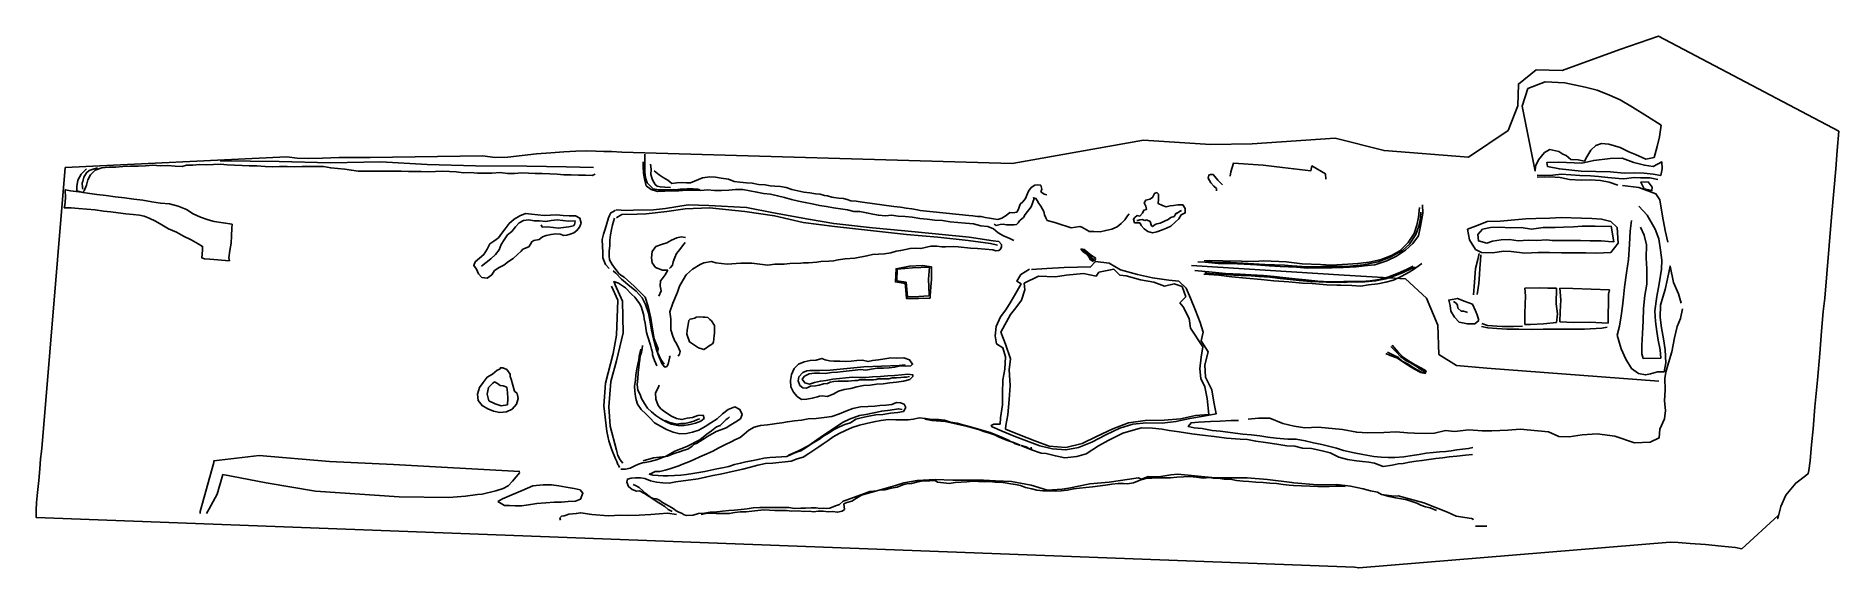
# Model space of a CAD drawing. Extents: x 7166 to 9807, y 3571 to 4350.
import ezdxf

# ---------------------------------------------------------------- set-up
doc = ezdxf.new("R2010")
doc.units = 0
doc.header["$MEASUREMENT"] = 0
doc.linetypes.add('TOP_OF_BANK', pattern=[10000, 10000, 0])
for name, color, linetype in [('ALIGNMENT2', 3, 'CONTINUOUS'), ('DITCHES___BERMS', 7, 'CONTINUOUS'), ('ROAD_FEATURES', 7, 'CONTINUOUS'), ('SURFACE_BREAKLINES', 7, 'CONTINUOUS'), ('SURFACE_OUTER_BOUNDARIES', 7, 'CONTINUOUS')]:
    doc.layers.add(name, color=color, linetype=linetype)

msp = doc.modelspace()

# ---------------------------------------------------------------- linework, layer by layer
at = {"layer": 'ALIGNMENT2'}
msp.add_lwpolyline([(8858.876847, 4014.006576), (9082.423171, 3999.470037), (9172.065001, 3994.347647), (9202.799343, 3966.1745), (9219.447112, 3926.475975), (9220.866773, 3883.579237), (9247.005326, 3867.493973), (9291.239799, 3863.472658), (9543.07489, 3844.160083)], dxfattribs=at)
at = {"layer": 'DITCHES___BERMS'}
for points in [[(7985.240168, 4147.470709, 1996.973483), (7980.726426, 4145.758232, 1997.228482), (7971.292828, 4146.038709, 1997.342606), (7960.935045, 4146.285253, 1997.071362), (7950.235332, 4146.887735, 1997.257767), (7939.472612, 4146.542825, 1997.313406), (7929.74982, 4147.892591, 1997.315274), (7918.863618, 4148.271382, 1997.166914), (7907.783806, 4148.859865, 1996.963373), (7897.243759, 4148.778805, 1997.08124), (7887.466224, 4149.202401, 1996.982815), (7877.228271, 4149.487174, 1997.104631), (7867.131827, 4148.611934, 1997.152827), (7856.887238, 4148.85126, 1997.071107), (7846.123988, 4149.965558, 1997.346523), (7834.075077, 4149.190814, 1997.251418), (7823.81436, 4148.923125, 1997.187929), (7813.173073, 4149.136833, 1997.168273), (7802.760724, 4150.05158, 1997.026272), (7792.653396, 4149.832336, 1996.736885), (7781.89906, 4150.929452, 1996.873058), (7771.868135, 4151.571049, 1996.877064), (7761.745734, 4151.917603, 1996.789117), (7751.60152, 4151.397306, 1997.140106), (7741.291155, 4151.016386, 1997.133294), (7730.27488, 4151.793736, 1997.15832), (7720.974709, 4151.439109, 1997.332124), (7711.781899, 4151.692518, 1997.416162), (7701.158386, 4152.238455, 1997.448057), (7690.413756, 4152.300476, 1997.439366), (7679.812673, 4152.052491, 1997.421752), (7669.034033, 4151.92456, 1997.435468), (7658.540087, 4151.935814, 1997.634437), (7648.359249, 4151.861812, 1997.687118), (7638.17403, 4152.287206, 1997.644872), (7628.347718, 4153.365612, 1997.505484), (7618.734457, 4154.988718, 1997.497408), (7608.527486, 4155.891523, 1997.310838), (7597.937093, 4156.728588, 1997.315435), (7587.528831, 4158.827559, 1997.166617), (7577.114655, 4158.979275, 1997.226777), (7566.36066, 4158.797346, 1997.264845), (7556.210649, 4158.925114, 1997.295633), (7545.199868, 4158.639895, 1997.32834), (7534.371779, 4158.773348, 1997.333513), (7522.906121, 4158.754885, 1997.31913), (7512.555211, 4158.48903, 1997.306253), (7501.826322, 4159.012921, 1996.944628), (7489.901211, 4160.031372, 1996.831783), (7478.575837, 4159.870749, 1996.696633), (7468.042382, 4160.208838, 1996.658594), (7457.209438, 4160.714815, 1996.803503), (7446.259306, 4161.104863, 1996.740651), (7436.338236, 4162.255013, 1996.497523), (7426.101277, 4161.856198, 1997.025622), (7416.450454, 4161.416617, 1997.470746), (7406.349844, 4161.811635, 1997.118315), (7396.245524, 4161.004137, 1996.826422), (7386.8283, 4160.697927, 1996.932872), (7380.275188, 4158.873985, 1996.925559), (7369.972015, 4159.303643, 1996.861794), (7359.04565, 4160.271598, 1996.675876), (7348.245342, 4159.740446, 1996.787103), (7337.276319, 4160.628122, 1996.904803), (7326.858354, 4159.892753, 1997.014535), (7315.886875, 4159.420162, 1997.01156), (7304.379021, 4159.493679, 1997.110897), (7293.603438, 4158.818257, 1997.254454), (7283.387624, 4157.690655, 1997.465111), (7273.192793, 4157.933147, 1997.466651), (7262.876753, 4156.751972, 1997.562071), (7253.147848, 4153.509728, 1997.587462), (7246.300413, 4146.781609, 1998.349953), (7242.251751, 4139.225359, 1999.929569), (7240.484461, 4131.476516, 2000.157443), (7237.030757, 4123.459304, 2000.358474), (7234.473712, 4120.834952, 2000.784832), (7225.915022, 4123.198782, 2000.589347), (7226.086411, 4129.543725, 2000.471167), (7227.432883, 4138.947814, 1999.69969), (7232.282107, 4147.463805, 1999.238482), (7240.408821, 4155.295546, 1998.628906)], [(7235.076855, 4125.726942, 1999.511899), (7234.229403, 4127.489468, 1998.580438), (7233.743378, 4134.940524, 1998.479212), (7234.966968, 4137.008256, 1998.657194), (7236.594668, 4143.098538, 1998.396493), (7240.083451, 4149.739405, 1999.003459), (7244.382202, 4152.979431, 1998.515082), (7250.020721, 4154.957668, 1998.514705), (7256.284482, 4156.730605, 1998.048824)], [(7436.02008, 4167.243504, 1996.607255), (7437.571147, 4167.268229, 1996.598222), (7522.516952, 4166.228206, 1996.623733), (7597.026423, 4164.506425, 1996.502204), (7671.14038, 4165.640211, 1996.429839), (7739.126035, 4161.781417, 1995.977167), (7810.114995, 4160.011367, 1995.931451), (7885.064516, 4159.205461, 1995.491694), (7942.788494, 4158.546093, 1995.437341), (7982.637055, 4157.500259, 1995.522304)]]:
    msp.add_polyline3d(points, dxfattribs=at)
at = {"layer": 'ROAD_FEATURES'}
for points in [[(8058.233789, 4177.013038, 1996.638424), (8057.790187, 4169.37275, 1996.537445), (8058.083139, 4160.265633, 1996.257043), (8058.226272, 4150.755984, 1996.263704), (8058.813336, 4142.279733, 1996.077558), (8061.479293, 4135.107847, 1996.099417), (8065.650454, 4130.657542, 1994.978282), (8070.249276, 4126.285895, 1994.831557), (8078.005889, 4124.670077, 1994.285755), (8085.974599, 4124.644298, 1993.477829), (8092.711597, 4124.813193, 1993.401154), (8099.89078, 4125.061535, 1992.38527), (8103.035828, 4124.79815, 1992.231776), (8109.932986, 4125.817939, 1991.740002), (8112.976598, 4125.683754, 1991.690243), (8120.062945, 4126.080962, 1991.069553), (8128.896359, 4126.380281, 1991.203962), (8135.839103, 4125.795974, 1990.62159), (8138.826227, 4124.93024, 1990.135869)], [(8867.989784, 4019.36155, 1955.078903), (8878.866471, 4018.567896, 1955.055796), (8897.95681, 4016.886285, 1955.126297), (8915.904645, 4016.8048, 1955.157547), (8936.01048, 4015.598406, 1955.189786), (8954.378383, 4014.663645, 1955.631616), (8972.689267, 4013.46326, 1955.936034), (8988.389028, 4012.53224, 1956.104288), (9012.533812, 4011.288694, 1956.367889), (9028.64631, 4010.002436, 1956.650646), (9044.977273, 4010.561783, 1956.714473), (9064.582329, 4010.514134, 1957.011968), (9080.950894, 4010.808641, 1957.260439), (9099.772091, 4011.896327, 1957.605343), (9116.308675, 4013.590508, 1958.011639), (9127.303671, 4015.013468, 1958.157186), (9144.637954, 4020.593619, 1958.776637), (9158.808903, 4027.473102, 1959.14106), (9171.963231, 4036.466116, 1959.44892), (9183.053264, 4046.242409, 1960.038725), (9191.13914, 4057.395665, 1960.618763), (9194.058643, 4071.582974, 1961.075166), (9197.513463, 4090.656161, 1961.528014), (9196.838599, 4102.808793, 1961.929796)], [(9194.563639, 4091.834355, 1961.821845), (9194.041638, 4083.132348, 1961.74624), (9191.502308, 4071.39044, 1961.449329), (9187.281558, 4059.466167, 1960.998592), (9178.054019, 4045.015493, 1960.644583), (9167.623754, 4036.009884, 1960.324179), (9149.770415, 4025.864406, 1959.612448), (9132.209459, 4019.30999, 1958.996267), (9110.649192, 4014.558415, 1958.386482), (9090.752366, 4012.820092, 1958.134928), (9071.810421, 4012.534651, 1957.942885), (9051.017041, 4012.28818, 1957.569537), (9027.689043, 4011.859129, 1957.042626), (9006.068739, 4013.392526, 1956.587297), (8994.754789, 4014.141546, 1956.629906), (8980.495686, 4014.697748, 1956.319868), (8966.158023, 4015.150008, 1956.276102), (8949.455006, 4016.055129, 1955.835291), (8933.868716, 4017.138742, 1955.437051), (8915.780548, 4018.035795, 1955.733482), (8898.052301, 4018.244569, 1955.617231), (8880.341377, 4019.188849, 1955.311633)], [(9183.355843, 4012.813863, 1960.74043), (9173.515, 4007.718929, 1960.72185), (9161.527564, 4002.453853, 1960.260909), (9146.252083, 3996.812753, 1959.732496), (9133.411563, 3993.17504, 1959.504881), (9120.357425, 3991.445037, 1959.223112), (9107.577788, 3990.266946, 1958.785826), (9094.530966, 3990.616396, 1958.312853), (9081.848025, 3990.366301, 1958.262324), (9060.821605, 3990.08195, 1957.801081), (9043.491866, 3990.929213, 1957.278272), (9025.810577, 3992.644002, 1956.756748), (9010.50882, 3994.091856, 1956.256756), (8996.826033, 3995.853812, 1956.108553), (8979.662728, 3997.517683, 1955.890962), (8964.243687, 3998.941001, 1955.745686), (8945.599777, 3999.90471, 1955.362304), (8930.115286, 4001.280745, 1954.972937), (8908.642112, 4002.138227, 1955.109011), (8888.993222, 4004.191163, 1955.196202), (8863.588307, 4006.737501, 1954.90187)], [(8878.403586, 4003.256166, 1955.350616), (8884.476746, 4002.107081, 1955.335479), (8898.071797, 4001.141575, 1955.671499), (8909.231338, 4000.451287, 1955.5431), (8920.800814, 3999.876642, 1955.441418), (8931.583272, 3999.195438, 1955.716164), (8945.884941, 3998.646786, 1955.83707), (8957.17439, 3997.860243, 1955.944098), (8973.268515, 3996.648536, 1956.195165), (8988.695806, 3994.916033, 1956.607413), (9002.963825, 3993.226511, 1957.020633), (9016.443649, 3991.652286, 1957.450124), (9033.527488, 3990.29859, 1957.744027), (9045.657994, 3990.042648, 1957.313775), (9046.887613, 3989.987885, 1957.362964), (9056.419908, 3989.377746, 1957.495432), (9064.741921, 3989.102548, 1957.862709), (9077.194456, 3989.435891, 1957.977471), (9082.324494, 3989.07909, 1958.81437), (9091.135843, 3989.778464, 1958.717485), (9100.892425, 3989.264152, 1959.181131), (9112.357561, 3990.083753, 1959.448931), (9128.402944, 3991.282529, 1959.619249), (9143.407867, 3994.191738, 1960.117116), (9157.380135, 3998.977646, 1960.605463), (9167.589243, 4002.842808, 1960.938991), (9180.115589, 4008.966234, 1961.202653), (9186.864767, 4011.557521, 1960.8271)]]:
    msp.add_polyline3d(points, dxfattribs=at)
at = {"layer": 'ROAD_FEATURES', "color": 1}
msp.add_polyline3d([(7427.07081, 4078.335884, 1998.384852), (7418.363568, 4080.543009, 1998.511092), (7407.299459, 4084.423515, 1998.287541), (7396.28509, 4089.768491, 1998.216855), (7386.528907, 4095.810488, 1998.138373), (7374.500913, 4100.780965, 1998.166384), (7361.926087, 4104.279284, 1998.283738), (7348.574309, 4105.115184, 1998.156211), (7335.724258, 4107.140389, 1998.347571), (7322.940681, 4109.413275, 1998.404723), (7309.451933, 4111.206259, 1998.475635), (7296.152825, 4113.008956, 1998.779104), (7282.408394, 4114.255092, 1999.16166), (7268.840222, 4116.162323, 1999.415394), (7255.254399, 4118.069417, 1999.931525), (7241.951524, 4119.588071, 2000.709845), (7229.19269, 4121.685195, 2001.146717), (7216.866853, 4123.015751, 2001.286587), (7209.379823, 4124.720507, 2001.089114), (7209.081666, 4124.551325, 2001.026271), (7209.575085, 4113.055247, 2001.385858), (7208.682141, 4101.504206, 2001.72398), (7207.778337, 4098.367395, 2001.218731), (7217.829328, 4098.491384, 2001.247243), (7228.779089, 4097.234779, 2001.041576), (7240.711818, 4096.321586, 2000.571844), (7252.785397, 4095.201056, 1999.754569), (7265.019076, 4093.422613, 1999.208225), (7276.032359, 4092.489385, 1999.143783), (7286.889024, 4091.023261, 1998.713388), (7297.941443, 4089.767247, 1998.623341), (7308.68724, 4088.408413, 1998.611858), (7318.024101, 4087.375477, 1998.696672), (7324.850833, 4086.349373, 1998.473442), (7332.137562, 4083.286552, 1998.447787), (7341.184151, 4078.587644, 1998.427639), (7350.785894, 4073.505854, 1998.677082), (7360.534135, 4067.794535, 1998.651787), (7372.008123, 4062.883218, 1998.560231), (7382.492746, 4056.774732, 1998.632986), (7393.511496, 4051.223326, 1998.735287), (7403.961124, 4045.781013, 1998.660259), (7410.302172, 4041.767369, 1998.716397), (7410.289486, 4036.335032, 1998.93465), (7409.091363, 4025.25408, 1999.077467), (7413.191016, 4023.475738, 1999.104202), (7421.097324, 4023.198859, 1998.939995), (7449.541386, 4020.672716, 1998.885377), (7448.962191, 4025.173398, 1999.382497), (7450.326249, 4036.039524, 1999.282485), (7452.285626, 4046.622038, 1998.936815), (7452.847314, 4057.44778, 1998.720795), (7453.278423, 4068.362661, 1998.484216), (7453.518778, 4074.241377, 1998.202768), (7427.07081, 4078.335884, 1998.384852)], close=True, dxfattribs=at)
at = {"layer": 'SURFACE_BREAKLINES'}
msp.add_line((8607.017256, 3750.653649, 1961.460001), (8607.919697, 3750.372507, 1961.494674), dxfattribs=at)
at = {"layer": 'SURFACE_BREAKLINES', "linetype": 'TOP_OF_BANK'}
msp.add_line((9274.822858, 3632.048716, 2026.219369), (9291.344366, 3631.914914, 2029.61781), dxfattribs=at)
for points in [[(9361.888715, 4152.069667, 1964.4231), (9362.413781, 4159.422119, 1964.754839), (9366.979585, 4168.585479, 1965.170569), (9375.84889, 4179.435577, 1965.241911), (9383.384326, 4184.009672, 1965.545017), (9396.874588, 4180.915894, 1965.070613), (9402.544659, 4176.854109, 1965.266356), (9407.299346, 4175.129067, 1963.753228), (9414.477666, 4169.377099, 1964.864189), (9425.216174, 4168.525929, 1965.523895), (9434.333435, 4166.774166, 1965.102179), (9437.48005, 4173.104926, 1966.105108), (9443.791492, 4183.024817, 1967.77793), (9450.723017, 4189.738026, 1967.773516), (9459.397828, 4192.455607, 1968.486509), (9469.947338, 4191.839249, 1967.502455), (9486.395738, 4186.804502, 1968.44327), (9499.046601, 4180.15426, 1967.819052), (9509.03028, 4176.288211, 1967.754575), (9523.929617, 4169.866148, 1967.436636), (9536.251428, 4171.907749, 1967.309159), (9540.54657, 4188.446258, 1968.884937), (9544.144317, 4202.202707, 1968.185041), (9546.62881, 4219.428246, 1968.437139), (9526.338747, 4232.040868, 1968.153064), (9504.789904, 4245.824188, 1968.757363), (9486.299923, 4256.67977, 1968.183539), (9470.954584, 4263.543569, 1968.015265), (9452.666021, 4270.657848, 1968.258205), (9435.07582, 4275.206736, 1968.300237), (9405.477908, 4281.377157, 1969.175611), (9376.634691, 4282.874841, 1969.510809), (9351.1511, 4272.974761, 1969.425774), (9342.878511, 4247.363625, 1968.184494), (9361.888715, 4152.069667, 1964.4231)], [(9483.540971, 4046.359523, 1966.188286), (9472.90836, 4033.104188, 1966.599747), (9451.417399, 4032.037483, 1966.582017), (9436.263432, 4032.427329, 1967.568001), (9419.247638, 4032.539012, 1967.215753), (9400.487098, 4032.186112, 1967.35332), (9383.008547, 4033.044267, 1965.994547), (9366.594398, 4032.894748, 1966.085859), (9346.680033, 4032.037362, 1965.892616), (9327.038718, 4034.353877, 1964.664003), (9315.456705, 4034.774808, 1964.971866), (9300.180282, 4032.198746, 1964.728285), (9283.644184, 4032.81684, 1964.228088), (9274.657194, 4037.283558, 1962.974994), (9265.700784, 4051.342227, 1962.393984), (9262.921775, 4066.974592, 1961.966513), (9278.604572, 4072.897731, 1961.852407), (9291.594169, 4078.302201, 1961.960265), (9310.709162, 4078.664391, 1962.046608), (9326.943881, 4080.090489, 1962.359892), (9348.469038, 4082.050073, 1962.855253), (9362.899966, 4082.780771, 1963.0923), (9383.335005, 4083.35975, 1963.768771), (9399.949128, 4083.937383, 1964.223554), (9429.754443, 4083.102727, 1964.902747), (9444.885974, 4082.620591, 1965.111146), (9459.310847, 4081.79163, 1965.423565), (9472.912792, 4078.091216, 1965.788957), (9481.996704, 4069.34296, 1966.155655), (9483.540971, 4046.359523, 1966.188286)], [(8474.243154, 3971.244084, 1960.721839), (8473.614258, 3993.999324, 1960.565998), (8475.033187, 4011.275773, 1960.16708), (8450.058258, 4010.257828, 1960.487164), (8427.709924, 4008.504136, 1960.246237), (8427.213259, 3991.179371, 1960.553481), (8440.641907, 3989.396347, 1960.587774), (8442.915946, 3968.100515, 1960.368838), (8459.392635, 3968.383806, 1960.409107), (8473.905412, 3969.239162, 1960.237934), (8474.243154, 3971.244084, 1960.721839)], [(8589.679052, 3795.211073, 1962.973168), (8586.871467, 3779.148752, 1962.102615), (8586.058175, 3773.884832, 1961.542531), (8606.999358, 3765.536603, 1962.253472), (8629.079074, 3756.796384, 1962.631934), (8650.119579, 3748.940834, 1962.448416), (8674.537282, 3747.241453, 1963.705594), (8698.787023, 3752.856897, 1963.768988), (8719.779255, 3763.010073, 1964.532333), (8743.287584, 3774.510316, 1965.079355), (8766.46781, 3783.283573, 1965.20702), (8790.93159, 3786.748054, 1964.992019), (8818.617536, 3787.136025, 1965.11668), (8842.571449, 3789.21625, 1964.306361), (8864.668532, 3794.090195, 1961.705478), (8883.855182, 3795.712902, 1958.87143), (8881.847812, 3818.747536, 1957.894905), (8878.402445, 3836.215752, 1959.417741), (8872.544612, 3848.364073, 1958.911353), (8870.884505, 3862.296075, 1958.343993), (8872.964051, 3879.532032, 1956.280086), (8875.200517, 3894.530945, 1955.456006), (8857.030608, 3922.113129, 1958.012621), (8855.118019, 3936.15842, 1959.270424), (8846.382798, 3953.107187, 1958.356626), (8841.66027, 3958.943053, 1958.551362), (8850.153895, 3967.977617, 1956.039461), (8845.262994, 3983.014476, 1955.99062), (8833.282212, 3987.099608, 1957.677583), (8819.224291, 3983.551668, 1959.809458), (8803.498419, 3989.48816, 1959.037541), (8784.216862, 3992.961624, 1959.226216), (8762.845094, 3998.462146, 1959.080389), (8753.516783, 3999.477699, 1959.303704), (8745.153901, 4008.657988, 1956.250931), (8722.873591, 4003.920805, 1958.560766), (8719.038719, 3998.194822, 1957.537874), (8700.431218, 4001.890229, 1960.029463), (8675.092834, 3999.868544, 1959.969904), (8659.485194, 3997.239325, 1960.941394), (8634.741358, 3998.141443, 1961.083605), (8613.374944, 3987.907551, 1960.312766), (8614.369803, 3978.207519, 1961.744319), (8609.94054, 3962.910762, 1964.100909), (8601.519542, 3951.863363, 1962.656168), (8593.397012, 3941.876289, 1962.140567), (8579.557714, 3916.072315, 1962.150387), (8586.208244, 3898.616783, 1961.345123), (8593.635024, 3877.136684, 1960.119061), (8591.512263, 3861.124176, 1959.757639), (8592.925379, 3838.079631, 1962.436303), (8591.481812, 3817.669017, 1962.594075), (8589.679052, 3795.211073, 1962.973168)], [(9393.425482, 3930.361898, 1966.564596), (9374.426332, 3928.287849, 1966.19773), (9355.105844, 3927.604776, 1966.069531), (9346.691931, 3927.212563, 1966.088954), (9347.056616, 3943.955031, 1965.900597), (9347.856869, 3969.375101, 1966.372645), (9346.90522, 3980.719923, 1966.167425), (9367.651826, 3980.858158, 1965.743283), (9380.816183, 3980.746059, 1966.446446), (9393.050403, 3980.368199, 1966.721541), (9393.006732, 3957.589672, 1966.221702), (9394.503264, 3942.869259, 1966.53939), (9393.425482, 3930.361898, 1966.564596)], [(9398.011615, 3931.132821, 1967.132184), (9418.74928, 3930.174474, 1967.05793), (9441.802677, 3930.718251, 1967.122759), (9468.858097, 3929.450099, 1967.697864), (9469.35004, 3971.878247, 1967.555614), (9470.8276, 3978.194227, 1967.487441), (9444.051637, 3979.176046, 1967.453667), (9417.339567, 3980.360109, 1967.238097), (9398.220824, 3980.679485, 1966.843264), (9399.852937, 3963.49006, 1967.325466), (9398.70451, 3945.866116, 1967.338242), (9398.011615, 3931.132821, 1967.132184)], [(7837.945754, 3843.179586, 2006.11934), (7835.240564, 3841.618347, 2006.132934), (7828.818812, 3834.870787, 2006.266894), (7827.095202, 3825.201381, 2006.341793), (7829.650888, 3815.598284, 2006.508036), (7838.689464, 3810.926562, 2006.491604), (7847.596806, 3808.24226, 2006.473465), (7856.799262, 3809.670358, 2006.172972), (7857.487322, 3818.900133, 2006.10948), (7856.919055, 3827.656851, 2006.090895), (7855.876715, 3835.731569, 2005.928684), (7850.579321, 3837.356513, 2006.357428), (7846.234925, 3838.016567, 2006.27172), (7842.480602, 3841.000257, 2006.121826), (7837.945754, 3843.179586, 2006.11934)]]:
    msp.add_polyline3d(points, close=True, dxfattribs=at)
at = {"layer": 'SURFACE_BREAKLINES'}
for points in [[(8055.561321, 4165.877704, 1996.989489), (8055.380395, 4158.623568, 1996.745399), (8056.216333, 4149.634691, 1996.631913), (8057.416036, 4140.40294, 1996.502169), (8059.910549, 4130.786069, 1996.457609), (8067.34643, 4125.154536, 1995.765887), (8076.81543, 4122.430403, 1994.574164), (8087.469209, 4122.702558, 1993.976558), (8097.498903, 4123.15479, 1993.207944), (8107.991468, 4123.462407, 1992.538832), (8119.067775, 4124.083757, 1991.922952), (8130.105487, 4124.056972, 1991.215153), (8140.045113, 4123.788371, 1990.709635), (8150.024301, 4124.622845, 1990.104721), (8160.112851, 4123.883967, 1989.45549), (8170.441483, 4123.605673, 1988.804306), (8180.975139, 4124.098428, 1988.236162), (8190.991829, 4125.242025, 1987.273375), (8201.475271, 4125.028635, 1986.597344), (8211.934489, 4123.065409, 1985.924162), (8222.264488, 4121.402341, 1985.279322), (8231.852058, 4119.397141, 1984.746805), (8242.007905, 4118.119743, 1984.141375), (8252.36492, 4116.116556, 1983.69423), (8262.435288, 4113.616567, 1983.111201), (8272.993183, 4110.679131, 1982.289164), (8282.988502, 4108.294171, 1981.627591), (8293.075881, 4106.3511, 1980.663791), (8303.281774, 4104.025568, 1979.776587), (8313.914319, 4101.539206, 1978.849149), (8324.209025, 4100.064132, 1977.864451), (8334.238915, 4098.502229, 1977.060728), (8344.453363, 4096.947063, 1976.137789), (8355.078657, 4095.197356, 1975.196416), (8364.347291, 4093.139193, 1974.327965), (8372.954418, 4092.908938, 1973.682859), (8382.486839, 4090.911197, 1972.926403), (8392.059828, 4089.008285, 1972.722652), (8400.185225, 4087.515416, 1971.985384), (8410.282897, 4086.758858, 1971.524284), (8419.220586, 4087.531035, 1970.748878), (8428.983215, 4086.13071, 1969.993033), (8439.209764, 4085.692618, 1969.053494), (8449.681008, 4084.509303, 1968.735611), (8460.900476, 4082.728464, 1968.015938), (8471.563415, 4081.807753, 1967.161985), (8482.971928, 4080.173851, 1966.578617), (8493.776043, 4079.594693, 1965.706925), (8505.127522, 4077.941616, 1964.579753), (8516.402216, 4076.981159, 1963.742932), (8527.677284, 4075.861313, 1962.806829), (8539.19551, 4074.691487, 1961.839622), (8549.917142, 4072.143913, 1961.104147), (8560.210831, 4071.173494, 1960.135074), (8568.708017, 4067.714251, 1959.794455), (8575.461268, 4061.545513, 1959.074826), (8583.288047, 4057.093526, 1958.725768), (8592.486374, 4053.373841, 1957.881029), (8598.371466, 4050.652669, 1957.442118)], [(8904.252295, 4132.107622, 1957.344179), (8897.019554, 4139.01426, 1957.722931), (8890.191398, 4147.283428, 1958.595756), (8886.413205, 4147.346303, 1958.589395), (8884.035571, 4146.231184, 1958.996461), (8882.973352, 4141.844587, 1958.365621), (8886.932469, 4134.944512, 1957.522468), (8891.608152, 4129.990561, 1957.533313), (8895.333244, 4126.433589, 1956.549072), (8895.294394, 4123.144457, 1956.303149)], [(9055.520879, 4140.386899, 1959.805093), (9054.991726, 4148.059981, 1959.935214), (9035.125383, 4159.782315, 1960.620618), (9033.619612, 4152.629859, 1959.872658), (8992.208262, 4157.452094, 1959.185764), (8963.879187, 4161.028731, 1958.296141), (8920.33247, 4163.994003, 1958.58583), (8916.38658, 4150.932132, 1957.581862), (8915.476636, 4144.815675, 1956.53829)], [(9482.967667, 4131.320655, 1966.05196), (9470.345625, 4136.156017, 1965.707025), (9457.775123, 4138.266055, 1965.311546), (9442.597857, 4139.427173, 1965.140011), (9429.312044, 4138.924782, 1965.005382), (9412.443807, 4139.933638, 1964.558661), (9398.842925, 4142.612263, 1964.462564), (9383.426737, 4143.560942, 1964.276749), (9364.739653, 4143.057861, 1964.200428)], [(9556.309113, 4048.061264, 1970.915391), (9552.254105, 4065.319475, 1969.548748), (9548.385471, 4086.140724, 1968.294941), (9544.557647, 4110.019061, 1966.997177), (9538.903948, 4118.69548, 1966.463581), (9513.988319, 4128.292236, 1964.949255), (9490.004182, 4130.882689, 1966.010064)], [(8005.862974, 4009.557905, 2001.040047), (8000.591267, 4015.364965, 2000.505634), (7996.61988, 4024.828759, 1999.964122), (7996.4152, 4033.174806, 1999.774614), (7996.186808, 4041.52744, 1999.876029), (7995.746604, 4051.978665, 1999.4191), (7997.246276, 4059.64549, 1999.672009), (7999.954775, 4067.144102, 1999.727097), (8002.520415, 4075.529939, 1999.38118), (8004.716099, 4083.837604, 1998.882343), (8006.184321, 4087.118054, 1998.856697), (8008.258985, 4090.880814, 1998.890068), (8011.372955, 4092.663012, 1998.64813), (8014.939683, 4094.902494, 1997.920362)], [(8015.817185, 4095.505413, 1998.112629), (8030.530432, 4094.184248, 1997.101503), (8041.276973, 4094.97964, 1996.392363), (8070.783966, 4095.160029, 1994.916018), (8088.128519, 4097.543407, 1993.953781), (8121.323403, 4102.785108, 1992.151785), (8152.004908, 4101.770794, 1990.260477), (8206.983766, 4098.835943, 1986.717413), (8246.488017, 4091.228363, 1983.52778), (8297.949301, 4081.953693, 1980.06191), (8334.840862, 4075.362137, 1977.257316), (8391.7112, 4068.985211, 1972.827576), (8439.067441, 4064.69223, 1968.959452), (8488.833748, 4059.672888, 1965.456154), (8533.213729, 4055.585575, 1962.421162), (8568.305648, 4050.056064, 1959.444119), (8576.56086, 4048.837414, 1959.125582), (8580.435941, 4044.365298, 1959.070529), (8580.331079, 4041.033114, 1958.936282), (8579.019625, 4037.638972, 1958.391325), (8576.436189, 4035.948985, 1958.449326), (8572.345752, 4035.471998, 1958.363407), (8567.66992, 4036.775667, 1958.343237), (8545.36711, 4038.914024, 1958.781359), (8535.04478, 4039.164901, 1959.182069), (8517.141505, 4040.9335, 1959.223255), (8510.247159, 4041.538974, 1959.96627), (8498.611029, 4040.984415, 1960.130195), (8492.796693, 4041.200076, 1960.540116), (8485.548367, 4042.258503, 1961.066656), (8477.100229, 4042.013212, 1960.853056), (8462.309886, 4038.595015, 1960.542302), (8454.954923, 4039.020305, 1960.236785), (8446.575099, 4038.78682, 1960.160489), (8432.783435, 4036.019818, 1959.991747), (8425.979806, 4034.598806, 1960.030341), (8418.570846, 4032.260047, 1960.052167), (8409.286568, 4031.065604, 1959.413803), (8400.151128, 4030.265526, 1959.629527), (8391.271289, 4029.890647, 1959.5868), (8383.29993, 4027.902442, 1959.472839), (8365.630477, 4024.647561, 1959.140602), (8351.263315, 4023.702136, 1959.335341), (8341.313331, 4022.019116, 1959.435175), (8334.38138, 4020.578316, 1959.693498), (8327.65079, 4020.134384, 1960.343995), (8315.715006, 4019.617797, 1960.932869), (8310.176141, 4018.783665, 1961.32041), (8297.747131, 4017.768428, 1960.773785), (8290.34506, 4017.762657, 1960.740194), (8286.463924, 4017.37343, 1960.81312), (8270.459812, 4016.597104, 1961.157348), (8262.047486, 4015.677378, 1961.313299), (8248.337364, 4015.609921, 1961.828937), (8238.022528, 4014.442027, 1961.482964), (8214.547863, 4016.99871, 1962.595081), (8198.771024, 4017.077219, 1962.320567), (8178.689821, 4015.949832, 1961.479511), (8161.894948, 4017.574738, 1962.05896), (8155.58636, 4019.590045, 1962.542002), (8144.599985, 4017.899577, 1962.159732), (8139.005508, 4015.369457, 1962.339735), (8128.052925, 4008.686864, 1962.408343), (8118.991133, 4000.494665, 1962.767834), (8117.510768, 3998.539653, 1963.271808), (8108.729839, 3983.626544, 1962.993901), (8105.683731, 3974.863274, 1963.615615), (8099.116601, 3958.481537, 1963.093832), (8094.411581, 3945.945668, 1963.508329), (8095.998819, 3935.704227, 1963.918488), (8096.061971, 3919.619022, 1964.254399), (8098.844202, 3910.341158, 1964.66875), (8102.021217, 3902.711841, 1964.713973), (8104.001794, 3900.561517, 1965.14577), (8107.978505, 3892.375997, 1964.93052), (8107.828537, 3892.035605, 1964.960988), (8109.822583, 3887.584633, 1965.641761), (8108.757367, 3883.804362, 1966.012332), (8106.625546, 3880.772268, 1966.311876)], [(8569.632122, 4074.428268, 1959.422023), (8572.718168, 4072.43908, 1959.501728), (8578.658465, 4073.741108, 1958.875506), (8582.942629, 4074.385885, 1959.032233), (8587.510993, 4073.589591, 1958.732503), (8592.312379, 4073.565862, 1958.467093), (8598.354291, 4073.359688, 1958.509832), (8602.140992, 4074.124344, 1957.924098), (8604.865288, 4076.501365, 1957.739817), (8606.762196, 4079.342836, 1957.631376), (8607.875641, 4080.139009, 1957.819146), (8612.578495, 4084.338193, 1958.947844), (8614.93547, 4088.522487, 1957.906242), (8623.994375, 4099.706138, 1959.099902), (8628.319574, 4112.249364, 1960.81674), (8627.112168, 4113.223705, 1960.656765), (8630.88074, 4112.011006, 1962.055054), (8632.548832, 4109.269532, 1961.317228), (8635.203208, 4104.689658, 1960.63937), (8638.093767, 4100.618706, 1960.43297), (8640.466346, 4096.318053, 1959.623132), (8642.357201, 4092.956247, 1959.254956), (8643.348353, 4088.047368, 1958.76943), (8645.453347, 4083.688842, 1958.771604), (8647.354628, 4079.832869, 1957.387508), (8658.560118, 4076.933057, 1957.414346), (8661.587567, 4076.092392, 1956.700275), (8682.239391, 4068.939229, 1955.297963), (8695.238332, 4070.758918, 1955.749691), (8697.94351, 4070.132521, 1955.367276), (8708.531341, 4063.937826, 1955.366255), (8708.504439, 4063.802063, 1955.378932), (8715.615434, 4063.758524, 1955.242747), (8724.80395, 4063.111932, 1955.424177), (8733.189504, 4065.27348, 1955.130649), (8742.170701, 4067.216, 1955.029464), (8749.713583, 4070.553997, 1955.065617), (8755.89858, 4075.425229, 1954.584025), (8761.010409, 4080.788436, 1953.677823), (8765.094287, 4086.810379, 1952.974612), (8767.552318, 4089.741208, 1952.620512)], [(9192.412053, 4098.837908, 1961.338394), (9191.087632, 4084.64031, 1961.222909), (9188.652255, 4073.167008, 1960.979335), (9184.829819, 4060.475494, 1960.507417), (9176.20422, 4047.335661, 1960.035351), (9163.61065, 4035.48726, 1959.708926), (9151.451357, 4028.663665, 1959.134591), (9136.488693, 4022.677048, 1958.455698), (9118.769484, 4018.693106, 1957.375264), (9102.190926, 4016.950363, 1957.283864), (9087.668153, 4015.836171, 1957.061039), (9063.182659, 4014.382915, 1957.004151), (9047.840415, 4015.282964, 1956.709667), (9020.753516, 4016.172261, 1956.538699), (8997.476101, 4019.025011, 1956.169254), (8964.48842, 4020.789159, 1955.904463), (8950.028275, 4019.565343, 1955.443748), (8932.10638, 4020.046186, 1955.338847), (8904.54455, 4020.679615, 1955.283348), (8884.464471, 4021.354663, 1955.160145), (8877.116156, 4020.66784, 1955.160976)], [(9575.748955, 3958.580984, 1972.606141), (9571.73131, 3972.278465, 1972.40431), (9564.847268, 3988.888318, 1972.046593), (9559.753489, 4013.039495, 1971.8543), (9555.990974, 3994.271809, 1971.434603), (9552.677337, 3978.614246, 1971.247724), (9548.853434, 3967.251584, 1971.173695), (9545.53047, 3955.522755, 1971.581566), (9545.21946, 3937.847368, 1972.020109), (9547.125203, 3922.71696, 1972.095777), (9550.178443, 3906.255773, 1972.313186), (9552.216095, 3890.315846, 1972.259379), (9553.289388, 3871.366679, 1972.403345), (9550.746307, 3857.765458, 1973.022489), (9541.220512, 3858.046862, 1972.572046), (9531.163589, 3855.301392, 1972.531908), (9523.591889, 3853.585995, 1971.650594), (9513.482387, 3855.705957, 1970.413612), (9503.143822, 3862.859772, 1970.417139), (9494.897499, 3876.790933, 1969.273256), (9487.910182, 3891.666412, 1969.010076), (9482.030007, 3911.69351, 1968.423922), (9485.481541, 3925.017791, 1967.93993), (9487.85661, 3940.128081, 1968.043571), (9489.9795, 3954.156006, 1968.644097), (9491.429291, 3967.540218, 1968.794407), (9492.713613, 3982.237688, 1968.841522), (9495.71263, 4003.082124, 1968.639466), (9498.688392, 4022.37417, 1968.629179), (9500.405321, 4044.975929, 1968.666089), (9501.341688, 4064.023837, 1968.554146), (9503.054184, 4079.547175, 1968.85195)], [(8117.088428, 4047.658736, 1976.747595), (8113.124235, 4042.617912, 1976.710937), (8109.325782, 4037.239644, 1976.298374), (8104.438217, 4031.289957, 1976.472911), (8101.748557, 4025.528939, 1976.664487), (8099.684668, 4019.246914, 1976.596675), (8098.484663, 4014.1594, 1975.302871), (8095.716169, 4010.741259, 1975.246713), (8094.08297, 4009.206157, 1975.216879)], [(8621.265071, 4008.598808, 1956.716598), (8608.600284, 4000.549186, 1957.121855), (8603.037207, 3990.797669, 1957.013084), (8609.209656, 3986.899314, 1957.445069), (8605.550084, 3980.062711, 1957.28581), (8599.695616, 3969.842151, 1956.992521), (8593.189173, 3959.231258, 1957.076638), (8586.527353, 3948.922333, 1957.075941), (8578.724674, 3938.494466, 1957.158723), (8572.836426, 3924.531765, 1957.275175), (8571.197164, 3910.784746, 1957.251361), (8572.848651, 3899.215034, 1957.339333), (8572.888094, 3899.198902, 1957.339825), (8582.446763, 3893.312475, 1958.075148), (8586.210785, 3879.787626, 1957.289863), (8585.406064, 3861.888116, 1957.338806), (8582.314591, 3846.370021, 1957.790017), (8581.871972, 3826.976502, 1958.135753), (8581.672265, 3809.591006, 1958.538813), (8578.855381, 3790.639674, 1958.81044), (8578.24166, 3781.430398, 1959.533856), (8569.283854, 3781.429041, 1959.107363), (8565.368312, 3779.53477, 1959.2828), (8566.680861, 3777.172125, 1959.308382), (8581.419771, 3771.052143, 1959.883302), (8598.975331, 3763.714529, 1960.321946), (8617.122997, 3756.695839, 1960.822114), (8636.429645, 3749.496176, 1961.267034), (8655.087189, 3745.373073, 1961.830983), (8674.712446, 3743.51385, 1962.347073), (8693.377414, 3747.107429, 1962.72683), (8712.62248, 3755.073077, 1963.11968), (8733.232351, 3765.722475, 1963.84754), (8753.708825, 3775.350518, 1964.051923), (8772.615281, 3781.455105, 1964.074919), (8792.739447, 3783.418776, 1963.861185), (8815.735861, 3782.96907, 1963.8201), (8835.877574, 3785.054124, 1963.876124), (8856.10901, 3789.573651, 1961.750155), (8876.238806, 3793.086222, 1959.059019), (8894.581079, 3796.30581, 1957.51231), (8891.381415, 3813.37437, 1956.93328), (8888.401624, 3831.557397, 1956.31665), (8878.956164, 3850.398204, 1955.726097), (8878.440701, 3868.41531, 1955.361921), (8883.320637, 3887.459477, 1955.200702), (8872.843575, 3903.470613, 1954.411339), (8875.75435, 3915.976288, 1954.506661), (8871.485508, 3930.236235, 1954.629142), (8864.615937, 3947.923978, 1954.843294), (8857.289236, 3965.847004, 1954.788046), (8850.742458, 3980.759418, 1953.854504), (8840.138721, 3990.800483, 1954.648134), (8825.294691, 3992.267677, 1954.79627), (8801.613344, 3995.770005, 1955.290661), (8779.724409, 4000.753794, 1955.675371), (8754.586347, 4007.260676, 1955.50895), (8738.206179, 4017.057359, 1955.296581), (8718.038641, 4019.72702, 1955.230615), (8710.849489, 4011.724939, 1955.045585), (8691.645116, 4011.141685, 1955.438829), (8672.246524, 4010.745234, 1955.551554), (8646.62706, 4009.190347, 1955.832241), (8624.549915, 4007.920853, 1956.649332)], [(8718.266378, 4020.513712, 1954.063144), (8713.5391, 4021.636117, 1954.329915), (8710.285855, 4025.860524, 1954.689855), (8707.085861, 4029.511673, 1954.813248), (8703.086557, 4033.885442, 1954.868996), (8699.79627, 4036.32553, 1955.03078), (8706.049863, 4032.684868, 1954.929162), (8709.857809, 4029.438163, 1954.91761), (8712.417813, 4026.032257, 1954.831179), (8713.671056, 4022.825334, 1954.505224), (8716.048632, 4023.694993, 1954.263335), (8718.868922, 4022.704735, 1954.027643)], [(8876.594686, 4001.154276, 1955.002747), (8898.9515, 3999.425814, 1955.201977), (8917.720716, 3997.175007, 1955.051844), (8938.967774, 3995.242838, 1955.21593), (8960.833051, 3993.392527, 1955.521812), (8979.225294, 3991.531726, 1955.80814), (9001.23517, 3989.651963, 1956.045443), (9021.211185, 3987.745272, 1956.38298), (9035.566639, 3987.4942, 1956.936874), (9056.831157, 3985.539732, 1957.419371), (9071.452414, 3984.921421, 1957.901766), (9077.398675, 3984.906728, 1957.564289), (9093.440489, 3984.350349, 1957.473189), (9106.651505, 3983.517833, 1957.567351), (9118.108728, 3985.325432, 1958.074962), (9131.510571, 3986.965999, 1957.975051), (9143.317824, 3989.514325, 1958.410345), (9154.478847, 3992.469478, 1959.516682), (9165.939324, 3997.722778, 1959.723517), (9177.685714, 4003.949177, 1960.255643), (9185.361169, 4008.969194, 1960.801571), (9195.8147, 4016.576367, 1961.158988)], [(9279.972254, 4031.439282, 1963.635726), (9278.293995, 4022.384703, 1963.853536), (9274.829836, 4009.376199, 1962.731362), (9273.072613, 3989.26735, 1962.727019), (9271.64781, 3970.709847, 1963.399654)], [(8094.124631, 3881.236372, 1967.65642), (8094.8208, 3879.750656, 1967.796957), (8093.173715, 3873.834059, 1967.374924), (8092.336741, 3869.243193, 1968.036554), (8090.118181, 3865.929015, 1968.377427), (8087.360578, 3864.989573, 1968.998022), (8086.82282, 3865.133344, 1969.30057), (8084.907425, 3867.857156, 1970.06161), (8083.033183, 3870.388121, 1970.463741), (8080.819798, 3875.091128, 1972.012046), (8078.810344, 3879.252914, 1973.410857), (8076.975569, 3884.82963, 1974.881935), (8074.90567, 3890.267187, 1976.197946), (8073.418836, 3895.802596, 1977.398938), (8070.921804, 3906.427347, 1978.426145), (8067.98323, 3918.900261, 1979.424929), (8065.500456, 3933.956163, 1980.29691), (8063.31395, 3944.213153, 1981.330016), (8058.83472, 3956.781769, 1984.081768), (8054.176494, 3966.511479, 1987.426828), (8045.435421, 3975.995549, 1992.683275), (8036.129149, 3983.680219, 1995.856636), (8023.898462, 3993.749149, 1998.666076), (8015.502655, 4002.449813, 2000.325799), (8011.858381, 4006.154254, 2000.950382)], [(8014.08056, 3990.081548, 1999.877958), (8019.272893, 3987.730395, 1998.730181), (8022.442887, 3986.190076, 1998.659727), (8029.606711, 3981.261794, 1996.662029), (8038.814762, 3971.470896, 1992.246252), (8043.267323, 3967.607376, 1989.666911), (8046.411354, 3963.297547, 1988.162976), (8050.412766, 3958.193272, 1985.811786), (8052.588921, 3953.848623, 1984.066892), (8053.017169, 3952.179196, 1984.229575), (8055.690473, 3944.043155, 1981.713035), (8056.338292, 3940.560668, 1981.922389), (8056.924088, 3935.425004, 1980.745781), (8058.416861, 3929.23088, 1980.274538), (8059.389794, 3922.625391, 1980.030727), (8060.312385, 3915.747143, 1979.898385), (8062.565649, 3909.48677, 1979.001183), (8066.561507, 3897.260498, 1977.339676), (8068.013797, 3891.387061, 1976.424017), (8069.268694, 3886.250698, 1975.687079), (8069.464938, 3883.0421, 1974.769866), (8070.897403, 3878.636095, 1973.509272), (8072.312785, 3874.513918, 1972.609511), (8074.228674, 3870.034626, 1971.03359), (8075.648609, 3866.647983, 1970.40297)], [(8020.8084, 3717.588148, 2005.488339), (8019.3315, 3721.098071, 2005.577548), (8018.52764, 3722.426481, 2006.159324), (8017.045563, 3726.430343, 2006.51058), (8014.894276, 3730.314513, 2006.448981), (8009.645886, 3743.866017, 2005.733462), (8005.292856, 3756.79025, 2004.949699), (8002.190739, 3770.609384, 2003.789433), (7998.059602, 3808.041221, 2002.229027), (8000.426413, 3841.45379, 2001.363045), (8011.733748, 3884.717521, 2000.557045), (8016.372037, 3911.544676, 1999.985091), (8018.610756, 3962.894236, 2001.218165), (8009.421691, 3983.704466, 2000.017152)], [(8941.861754, 3788.607431, 1957.7283), (8956.829581, 3790.248216, 1956.964842), (8973.357374, 3790.338115, 1957.646237), (8992.290428, 3782.463219, 1958.778173), (9009.117203, 3778.469999, 1960.266794), (9024.920937, 3776.010997, 1961.095262), (9044.16864, 3776.965188, 1959.589397), (9079.924889, 3773.403851, 1959.331871), (9100.616197, 3769.392952, 1960.396134), (9116.515343, 3768.571503, 1959.835356), (9140.309138, 3769.099814, 1960.980542), (9158.362068, 3770.085786, 1961.661995), (9175.090819, 3768.725837, 1960.895047), (9185.233749, 3768.267968, 1960.873906), (9201.522664, 3767.478732, 1960.577742), (9214.478708, 3768.331501, 1960.406592), (9230.798939, 3772.190961, 1960.463583), (9244.066074, 3770.585133, 1960.547057), (9264.79443, 3773.043974, 1961.002584), (9284.612233, 3771.518024, 1963.105834), (9298.61459, 3771.34377, 1964.720875), (9321.957733, 3772.446325, 1965.430889), (9340.16027, 3773.856953, 1965.011078), (9365.799641, 3771.643804, 1964.820481), (9381.589764, 3770.106858, 1966.385642), (9396.465289, 3763.245448, 1968.29531), (9412.046935, 3762.919854, 1969.910446), (9431.031897, 3765.786634, 1968.527799), (9452.870855, 3767.196963, 1968.493528), (9478.845031, 3763.523249, 1970.43368), (9507.304534, 3754.058907, 1973.761156), (9530.257695, 3754.727367, 1976.493527), (9543.794139, 3761.391078, 1977.776474), (9544.502711, 3774.0861, 1977.11402), (9551.55794, 3789.330283, 1976.748089), (9552.974658, 3801.155777, 1975.243384), (9551.497826, 3815.422734, 1973.992687), (9552.285179, 3831.772381, 1973.470842), (9551.731841, 3848.123541, 1973.280831), (9553.63057, 3857.36923, 1972.74956), (9557.422398, 3871.3101, 1972.19173), (9562.115231, 3887.172433, 1972.336269), (9566.083776, 3907.729444, 1971.740829), (9570.089964, 3924.190757, 1972.213244), (9575.084958, 3936.039993, 1972.518029), (9577.960691, 3950.478568, 1972.761999)], [(9283.493703, 3924.559919, 1962.41548), (9292.687115, 3922.484201, 1962.975215), (9305.778502, 3921.275697, 1963.364628), (9320.478991, 3920.708053, 1964.032161), (9337.998871, 3920.313254, 1964.106828), (9357.189278, 3919.992612, 1964.244948), (9373.809961, 3920.48876, 1964.258077), (9390.177774, 3920.626479, 1964.154219), (9410.373043, 3920.71366, 1964.079947), (9434.151241, 3920.496833, 1964.421614), (9459.517696, 3921.851601, 1966.318242), (9467.63852, 3923.535427, 1967.191987)], [(8052.189815, 3891.154821, 1985.44762), (8049.898455, 3881.433479, 1984.461144), (8049.223753, 3874.555594, 1983.922182), (8047.939088, 3869.039911, 1983.488296), (8046.469712, 3862.335732, 1982.818795), (8045.012526, 3853.797139, 1982.371858), (8044.490719, 3845.568622, 1981.950208), (8043.12316, 3837.134143, 1981.383017), (8043.360593, 3829.891022, 1980.97996), (8044.246143, 3822.044369, 1980.983394), (8045.459489, 3817.134644, 1980.003808), (8047.433879, 3810.707204, 1978.96905), (8052.796585, 3802.907361, 1977.562147), (8059.458851, 3796.502778, 1976.932238), (8065.357274, 3790.567624, 1975.456194), (8072.299899, 3783.33015, 1974.109094), (8080.969986, 3778.236196, 1973.072556), (8089.821438, 3773.350526, 1972.395891), (8099.435381, 3769.689796, 1971.734574), (8109.123114, 3767.311504, 1971.088185), (8118.843956, 3767.553607, 1970.882071), (8127.681671, 3769.342711, 1970.048409), (8137.19052, 3772.289899, 1969.812538), (8146.3282, 3777.83646, 1969.338703), (8154.895925, 3783.409266, 1968.609345), (8163.806963, 3788.930178, 1968.123169), (8171.816113, 3796.395182, 1966.721561), (8180.205739, 3802.576187, 1965.306352), (8189.835253, 3806.540421, 1964.156596), (8197.184538, 3802.951587, 1963.916962), (8200.354137, 3795.557806, 1964.371856), (8198.04189, 3789.291006, 1965.166603), (8191.083029, 3784.937613, 1966.545094), (8183.89895, 3780.21441, 1967.852176), (8177.181524, 3776.132346, 1969.023373), (8169.098341, 3773.158681, 1970.348277), (8162.476247, 3770.741029, 1971.533896), (8157.627404, 3767.483739, 1972.328347), (8151.114544, 3764.299025, 1973.583097), (8145.420176, 3760.250079, 1975.020741), (8139.112549, 3756.345824, 1976.663814), (8133.527127, 3753.069282, 1978.356263), (8130.515372, 3751.788349, 1979.211714), (8127.366952, 3748.911501, 1979.868432), (8120.905625, 3744.453992, 1981.346607), (8115.427317, 3743.183272, 1983.351415), (8108.934515, 3740.698118, 1985.242608), (8102.454299, 3738.683526, 1987.063744), (8097.130146, 3736.648996, 1988.429934), (8091.276068, 3734.518562, 1989.946613), (8086.158571, 3733.33691, 1991.081315), (8080.197768, 3731.135954, 1992.539464), (8076.711255, 3729.464295, 1993.282899), (8070.99947, 3728.272381, 1994.622866), (8065.690319, 3726.693932, 1995.832007), (8058.695207, 3725.352474, 1997.513231), (8054.368786, 3724.782149, 1998.920508), (8048.585211, 3722.56569, 2000.079397), (8043.164744, 3720.431384, 2001.751673), (8036.315288, 3716.926793, 2003.06599), (8029.471774, 3715.586815, 2004.660521), (8022.828071, 3715.572807, 2005.887681)], [(8079.020834, 3838.499563, 1967.650249), (8077.976299, 3835.521123, 1968.275452), (8073.511533, 3827.280908, 1968.482493), (8074.081422, 3817.970701, 1968.591894), (8077.731529, 3808.600679, 1968.803216), (8081.632682, 3803.846605, 1968.620092), (8087.37028, 3799.547105, 1968.660859), (8096.990506, 3792.898833, 1968.780747), (8104.493786, 3789.373217, 1968.799389), (8112.301625, 3788.021754, 1969.041142), (8120.111895, 3790.104699, 1969.083635), (8128.007905, 3791.030164, 1968.758304), (8135.695157, 3794.003355, 1968.723368), (8143.235451, 3794.310799, 1968.919126), (8144.902238, 3789.527109, 1968.921988), (8139.836421, 3785.849417, 1969.210018), (8132.451035, 3782.971372, 1969.716137), (8124.360227, 3780.822899, 1970.47704), (8115.337692, 3779.304636, 1971.140466), (8106.480642, 3779.323656, 1971.812335), (8096.39288, 3781.173667, 1972.681697), (8089.275777, 3784.724845, 1973.741163), (8081.575635, 3788.91936, 1974.646231), (8074.07686, 3793.917788, 1975.617588), (8067.743337, 3799.402555, 1976.466659), (8061.807869, 3804.785518, 1977.442775), (8057.377051, 3811.80869, 1978.857228), (8053.197096, 3818.844757, 1980.19257), (8051.432943, 3824.852221, 1981.241939), (8047.655155, 3831.269224, 1981.208065), (8046.618239, 3839.580691, 1981.774434), (8047.543369, 3848.032222, 1982.584806), (8048.420018, 3856.646118, 1983.151697), (8049.150235, 3864.321809, 1983.916479), (8049.749145, 3869.679296, 1984.154194), (8050.77837, 3876.118021, 1984.554401), (8051.318277, 3880.982569, 1984.700019), (8053.274983, 3886.785205, 1985.465038), (8054.206277, 3891.945528, 1985.888531), (8054.650933, 3896.718256, 1985.231005)], [(9145.979038, 3886.908138, 1957.734944), (9154.540069, 3882.560002, 1958.108813), (9161.93186, 3879.102223, 1957.69777), (9168.031517, 3873.175433, 1958.042648), (9175.971778, 3869.419664, 1958.104174), (9180.875251, 3866.04027, 1957.946915), (9188.363027, 3861.543926, 1958.558348), (9195.416469, 3857.442051, 1958.069102), (9198.962919, 3856.833008, 1957.890964), (9199.751293, 3858.943265, 1958.237069), (9197.02643, 3859.837571, 1958.3711), (9193.752812, 3861.972216, 1958.307048), (9188.990778, 3865.136679, 1958.109137), (9179.336926, 3871.134315, 1958.197295), (9172.626955, 3874.45286, 1958.150217), (9164.717037, 3880.423178, 1957.547274), (9158.451001, 3887.232941, 1957.613981), (9150.513359, 3894.931283, 1957.74136)], [(8434.92557, 3802.619236, 1961.193577), (8429.390581, 3803.849775, 1963.081276), (8417.325633, 3801.608796, 1963.351148), (8405.07993, 3800.40933, 1964.16594), (8393.543225, 3797.678715, 1964.385259), (8381.816878, 3795.344693, 1965.708836), (8372.370707, 3793.806597, 1966.621258), (8357.887409, 3788.404783, 1967.965184), (8348.45988, 3784.270838, 1969.441791), (8318.096414, 3764.148549, 1975.852746), (8298.299315, 3750.199668, 1980.545256), (8283.247982, 3742.307495, 1983.62883), (8274.514014, 3738.513593, 1985.655913), (8268.228589, 3735.858883, 1985.700734)], [(8097.892778, 3653.205523, 2013.9321), (8091.960187, 3656.431927, 2012.999609), (8087.08921, 3660.764596, 2012.607888), (8081.076327, 3664.363535, 2011.955144), (8076.094425, 3667.598179, 2011.718507), (8069.757356, 3671.890328, 2011.112373), (8064.291993, 3675.540148, 2010.748601), (8057.459023, 3679.790373, 2010.196824), (8050.437376, 3683.655246, 2009.527185), (8046.044036, 3682.990469, 2008.745192), (8039.244109, 3685.534153, 2007.966478), (8034.007296, 3689.907325, 2007.558894), (8031.468618, 3696.187866, 2006.538917), (8032.575288, 3700.920307, 2005.60061), (8037.975428, 3702.35636, 2004.848455), (8044.154303, 3702.466282, 2003.132066), (8051.611736, 3702.483002, 2000.970907), (8058.163521, 3701.496186, 1999.671434), (8066.244513, 3698.360977, 1998.141957), (8075.083421, 3696.387679, 1996.995085), (8084.530418, 3695.347488, 1995.806232), (8093.666346, 3695.040868, 1993.985549), (8103.65099, 3696.828036, 1992.163174), (8114.00019, 3698.266722, 1991.471673), (8125.193569, 3699.84651, 1990.315901), (8136.335743, 3701.199185, 1990.037551), (8146.910963, 3703.491787, 1989.368718), (8157.81203, 3705.860861, 1988.815959), (8168.626999, 3708.177387, 1988.397798), (8179.441374, 3710.536013, 1987.923283), (8190.360618, 3712.95022, 1987.177903), (8201.649711, 3715.464643, 1986.670375), (8212.664297, 3718.260794, 1986.18719), (8223.719508, 3721.259479, 1986.155552), (8234.716999, 3723.47517, 1986.017532), (8245.307221, 3724.249062, 1985.936124), (8254.165199, 3724.992544, 1986.039331), (8263.471754, 3725.963204, 1986.086205), (8272.281617, 3726.964267, 1985.427706), (8280.961099, 3730.324766, 1984.665572), (8289.870648, 3733.191354, 1983.286506), (8298.070152, 3738.098513, 1981.102901), (8305.312469, 3742.979323, 1979.258853), (8312.748022, 3748.139904, 1977.564195), (8319.320873, 3752.288531, 1976.035664), (8326.641655, 3757.497321, 1973.86385), (8333.933826, 3762.610818, 1971.651475), (8342.805911, 3767.573154, 1969.607198), (8351.862739, 3772.162963, 1967.728671), (8361.750653, 3776.200642, 1966.06347), (8372.315978, 3779.680622, 1965.014567), (8382.751907, 3782.409901, 1963.797773), (8393.665655, 3784.530741, 1962.649592), (8403.722805, 3786.773136, 1961.728743), (8414.683426, 3788.031604, 1960.896283), (8425.794592, 3787.441802, 1960.281279), (8435.842718, 3787.844538, 1959.934942), (8443.715491, 3787.502982, 1960.033943), (8451.473133, 3788.758809, 1959.667805), (8459.944307, 3790.691179, 1959.242323), (8469.075046, 3789.784219, 1958.98135), (8478.271998, 3788.076188, 1958.796534), (8488.145272, 3788.183795, 1958.638266), (8496.906696, 3787.349598, 1958.522725), (8505.714453, 3784.395604, 1958.017337), (8515.321266, 3782.55616, 1957.847839), (8525.599716, 3779.987426, 1957.986878), (8535.215925, 3777.364023, 1957.951852), (8545.26376, 3774.650398, 1958.458133), (8554.95886, 3771.678452, 1958.875528), (8563.806606, 3768.994854, 1959.099213), (8573.737093, 3765.225728, 1959.284656), (8582.924125, 3761.094599, 1959.693609), (8592.394501, 3757.049068, 1960.751821)], [(8468.217966, 3788.822405, 1959.140411), (8478.241294, 3786.760271, 1958.854486), (8498.075468, 3785.188474, 1958.784039), (8515.317628, 3781.33822, 1958.093826), (8530.821756, 3777.95286, 1958.041708), (8539.935786, 3775.481246, 1958.206932), (8548.002904, 3773.228169, 1958.610346), (8554.342646, 3770.784397, 1958.793339), (8562.7996, 3767.966699, 1959.108892), (8570.246967, 3765.445679, 1959.553337), (8577.886267, 3761.997036, 1959.59909), (8587.935694, 3758.0408, 1959.862068), (8599.624509, 3754.057832, 1960.14123), (8607.916859, 3750.453579, 1960.453089)], [(9270.504688, 3747.297782, 1970.738575), (9264.531175, 3745.752463, 1971.172871), (9255.706701, 3744.809393, 1972.056243), (9247.319841, 3743.743024, 1972.980855), (9238.820754, 3742.394699, 1973.817318), (9231.202007, 3741.230019, 1974.186055), (9222.284697, 3740.810927, 1974.547135), (9212.441993, 3739.910588, 1974.838766), (9202.306129, 3738.765505, 1975.177977), (9192.014393, 3736.961488, 1975.691126), (9181.906585, 3735.36311, 1976.29229), (9169.566855, 3733.663329, 1977.071054), (9156.534163, 3732.513666, 1977.697181), (9146.805309, 3732.399673, 1978.24713), (9136.42905, 3733.162428, 1978.303864), (9125.555283, 3734.100725, 1977.884888), (9109.771667, 3736.768594, 1976.836387), (9097.158423, 3739.461824, 1975.70648), (9081.284933, 3742.892392, 1974.672892), (9070.888624, 3745.922552, 1974.152333), (9061.284404, 3748.599201, 1973.557722), (9049.525006, 3751.457271, 1972.839481), (9037.418369, 3754.122431, 1972.136109), (9025.251575, 3756.901996, 1972.013371), (9011.917742, 3759.100702, 1971.512402), (8999.668363, 3759.296225, 1970.837531), (8982.578336, 3760.641783, 1969.835565), (8970.418225, 3762.198467, 1969.380273), (8958.540019, 3764.078193, 1968.905247), (8946.208507, 3765.518328, 1968.523281), (8934.02057, 3766.818646, 1967.952275), (8922.692646, 3768.077006, 1967.444621), (8911.774169, 3769.789574, 1966.936602), (8900.744135, 3771.111726, 1966.499168), (8889.204628, 3772.210467, 1966.09136), (8874.263714, 3774.835578, 1965.422156), (8862.774389, 3776.055783, 1964.656821), (8853.896673, 3777.863853, 1964.194104), (8858.135506, 3783.436036, 1961.787499), (8868.793066, 3784.210247, 1959.893518), (8886.313054, 3785.019581, 1958.154042), (8900.883615, 3785.705282, 1957.598581), (8916.923916, 3786.886922, 1956.570001), (8927.700212, 3786.802428, 1956.847613)], [(8596.90241, 3754.908689, 1959.91174), (8599.392748, 3753.028947, 1961.167059), (8607.017256, 3750.653649, 1961.460001)], [(8608.568191, 3750.170479, 1960.477584), (8610.988499, 3749.118497, 1960.568607), (8624.446675, 3743.55382, 1961.025886), (8638.643194, 3739.055072, 1961.355243), (8645.945312, 3738.275824, 1962.004473), (8659.499164, 3734.838656, 1962.706532), (8673.341358, 3731.821975, 1963.147246), (8690.864175, 3734.090875, 1963.539487), (8704.453624, 3737.921469, 1963.840463), (8722.661967, 3749.604378, 1963.522883), (8736.436172, 3757.275546, 1963.810705), (8758.273059, 3768.319169, 1963.8504), (8773.422578, 3772.678949, 1963.630698), (8785.348401, 3775.907837, 1963.560677), (8801.363222, 3775.280054, 1963.468667), (8815.51174, 3773.760575, 1963.459501), (8825.880487, 3772.264185, 1963.524695), (8840.827671, 3769.885335, 1964.02848), (8858.948301, 3767.151289, 1964.579264), (8874.743909, 3764.992869, 1965.383958), (8891.752474, 3763.342432, 1966.030279), (8909.814421, 3760.941048, 1966.726778), (8930.14222, 3759.162786, 1967.524975), (8940.667113, 3758.819259, 1967.889043), (8952.757365, 3756.302751, 1968.427257), (8967.131319, 3754.247318, 1969.052013), (8983.641986, 3751.981948, 1969.848118), (8998.367207, 3749.650225, 1970.688513), (9010.145561, 3749.17776, 1971.505249), (9021.449391, 3745.910246, 1971.838561), (9034.577336, 3745.629994, 1971.894264), (9050.053891, 3742.42492, 1973.052088), (9061.966991, 3739.220563, 1973.680519), (9074.264987, 3732.7132, 1975.009501), (9087.35303, 3729.701075, 1975.966661), (9100.452017, 3727.764897, 1976.807222), (9109.051295, 3726.712196, 1977.271515), (9118.412236, 3725.755915, 1978.024071), (9126.495597, 3724.130463, 1978.16068), (9139.31792, 3719.28549, 1978.375473), (9152.563447, 3721.419453, 1977.844456), (9161.148866, 3723.139212, 1977.475176), (9168.51133, 3723.88889, 1977.187591), (9178.019838, 3725.459689, 1976.837475), (9187.866738, 3726.863501, 1976.360193), (9196.064969, 3727.881714, 1976.132353), (9206.45734, 3729.619758, 1975.403498), (9216.369031, 3731.037339, 1974.916889), (9226.486061, 3732.051013, 1974.469303), (9236.211286, 3733.217284, 1973.784018), (9247.428996, 3734.427469, 1972.869875), (9259.935153, 3735.664581, 1971.899), (9270.192229, 3736.687477, 1971.262712)], [(8609.247036, 3749.967824, 1961.55366), (8616.46934, 3748.039638, 1962.122285), (8620.660021, 3745.544091, 1960.629957), (8624.303558, 3744.450773, 1960.644006), (8623.792499, 3747.468351, 1960.461927)], [(7406.80722, 3650.575431, 2008.351495), (7406.832355, 3653.317917, 2008.684972), (7426.569659, 3725.225554, 2006.444164), (7426.947415, 3727.602042, 2006.677536), (7493.021704, 3735.330835, 2004.622576), (7596.31971, 3726.633318, 2004.773109), (7689.892374, 3722.149123, 2004.413946), (7874.945715, 3712.043483, 2008.199862)], [(9083.683978, 3689.844967, 1994.051608), (9078.803627, 3690.264819, 1994.212393), (9069.869993, 3690.54876, 1994.176533), (9060.527767, 3689.893966, 1993.906619), (9051.506294, 3689.790504, 1993.328302), (9043.705629, 3690.139694, 1993.048512), (9008.159737, 3691.402814, 1993.783675), (9001.512476, 3692.056773, 1994.187863), (8992.793578, 3692.842105, 1994.344511), (8983.040678, 3694.134984, 1994.630099), (8973.242246, 3695.06016, 1994.971418), (8963.89365, 3696.004577, 1994.845996), (8952.933697, 3696.485921, 1994.74352), (8942.533293, 3697.374058, 1994.518582), (8934.406254, 3697.740147, 1994.562776), (8924.804718, 3698.956354, 1994.968927), (8915.430854, 3700.736301, 1995.306776), (8906.570758, 3700.833094, 1995.149093), (8897.685855, 3702.304251, 1995.752349), (8890.353803, 3702.147088, 1995.74235), (8884.820273, 3702.934082, 1995.548864), (8875.653431, 3702.356622, 1995.848), (8866.218519, 3703.650167, 1995.781807), (8856.234344, 3704.383837, 1995.793354), (8846.854189, 3704.303789, 1996.091158), (8837.308809, 3703.789521, 1995.926397), (8828.16487, 3702.899285, 1995.981681), (8818.510907, 3702.639171, 1995.481327), (8809.227444, 3702.840833, 1995.242741), (8800.562083, 3702.366878, 1995.20665), (8793.76302, 3702.058463, 1994.701926), (8784.724522, 3699.826511, 1994.964977), (8773.985524, 3695.493676, 1995.032999), (8764.778842, 3693.844799, 1995.007875), (8759.30604, 3694.229592, 1995.247155), (8751.240749, 3694.509058, 1995.526059), (8742.135284, 3693.192665, 1995.646681), (8732.549689, 3692.000003, 1995.727389), (8724.781112, 3691.169634, 1995.663189), (8713.877147, 3689.664192, 1996.301896), (8703.931226, 3688.468444, 1996.4812), (8694.632797, 3687.542994, 1996.861655), (8686.267975, 3686.69304, 1997.037416), (8676.668615, 3684.364084, 1997.292936), (8667.817001, 3683.768556, 1997.555376), (8659.044663, 3683.179035, 1997.859793), (8650.269037, 3683.675011, 1998.151711), (8641.046253, 3683.423362, 1998.313305), (8632.185144, 3684.614232, 1999.052104), (8624.704883, 3686.710372, 1999.045631), (8615.376186, 3688.73403, 1999.537064), (8608.175958, 3691.589727, 1999.647852), (8600.928682, 3692.830396, 1999.541505), (8593.951129, 3693.971703, 1999.768661), (8585.671296, 3695.167129, 2000.136159), (8578.400705, 3696.155787, 2000.513691), (8571.013081, 3696.510156, 2000.786284), (8563.027939, 3697.162929, 2001.260515), (8554.880664, 3696.892878, 2002.048936), (8546.745237, 3697.108669, 2002.644353), (8538.348101, 3697.564469, 2003.401273), (8529.764542, 3696.747531, 2003.726239), (8521.409978, 3696.445217, 2004.238621), (8512.766112, 3695.890872, 2004.6655), (8503.928398, 3694.372929, 2005.075063), (8499.903961, 3694.934331, 2004.865162), (8486.734825, 3696.316159, 2006.284163), (8483.075397, 3698.728498, 2006.678655), (8475.462149, 3698.498528, 2007.332107), (8466.210591, 3698.29753, 2007.414015), (8457.903407, 3696.944049, 2007.795532), (8448.516733, 3694.47784, 2007.918302), (8441.86908, 3693.628552, 2008.236094), (8435.659936, 3692.268156, 2008.015813), (8427.448967, 3689.129525, 2008.427819), (8418.966381, 3687.60506, 2008.020614), (8409.486264, 3685.223053, 2008.321131), (8402.712319, 3685.192431, 2008.524635), (8390.920357, 3681.517448, 2008.61751), (8383.724417, 3679.853202, 2009.49684), (8375.50266, 3677.368888, 2009.512827), (8368.280528, 3672.733814, 2010.362946), (8361.080065, 3668.536299, 2010.767807), (8353.759311, 3666.274307, 2011.576975), (8349.51164, 3664.440369, 2011.790238), (8350.261604, 3656.301214, 2012.059486), (8346.919366, 3653.583639, 2012.075971), (8340.345916, 3652.286371, 2012.228717), (8332.65868, 3653.154462, 2012.774547), (8326.356946, 3652.86421, 2012.992227), (8319.004088, 3653.871295, 2013.514675), (8312.024559, 3653.951303, 2013.926616), (8305.027164, 3652.936944, 2013.884537), (8298.594552, 3653.592858, 2013.640161), (8290.808652, 3653.184502, 2013.685276), (8282.403925, 3654.260778, 2013.876191), (8273.472586, 3653.875362, 2014.053804), (8265.449439, 3654.956294, 2014.069677), (8256.897045, 3654.769403, 2014.112855), (8248.605853, 3654.870483, 2014.309372), (8240.69135, 3655.054933, 2014.426639), (8232.388716, 3655.533377, 2014.506211), (8223.763259, 3654.89716, 2014.309794), (8214.899602, 3653.855716, 2014.397888), (8206.344717, 3652.95246, 2014.502259), (8197.978033, 3652.759639, 2014.838794), (8190.013519, 3651.71079, 2014.727692), (8181.699079, 3650.261993, 2014.72343), (8172.130354, 3650.428235, 2015.167683), (8162.592477, 3650.490406, 2015.451309), (8155.695256, 3650.712141, 2015.72226), (8147.333368, 3650.286747, 2015.627915), (8140.732681, 3649.161358, 2016.282088)], [(9217.351845, 3654.955554, 2014.534342), (9208.430974, 3658.652248, 2013.151295), (9201.505691, 3660.141816, 2011.388976), (9194.447941, 3662.669325, 2009.504997), (9188.54361, 3665.748628, 2008.112568), (9181.503133, 3668.151437, 2006.210034), (9174.276461, 3670.451536, 2004.375803), (9166.362545, 3671.704087, 2002.818582), (9157.480355, 3673.561533, 2001.383084), (9148.402643, 3675.437527, 2000.112374), (9139.371093, 3677.877654, 1998.32657)], [(8104.28529, 3648.862241, 2014.576407), (8091.466377, 3650.871479, 2013.035605), (8066.662313, 3649.000687, 2012.750239), (8049.939987, 3648.099193, 2012.177695), (8032.950274, 3647.51921, 2012.437478), (8022.710717, 3648.044199, 2011.637294), (8004.295806, 3646.94696, 2012.043778), (7980.324719, 3648.945526, 2013.318722), (7964.103231, 3651.481571, 2013.960607), (7957.669856, 3650.204354, 2013.444143), (7946.502127, 3649.179811, 2015.201221), (7942.784636, 3647.935643, 2015.74679), (7939.719826, 3646.762112, 2015.7153), (7935.745586, 3646.380683, 2015.85723), (7933.638197, 3644.125522, 2015.501593), (7934.474872, 3640.796996, 2015.709721)]]:
    msp.add_polyline3d(points, dxfattribs=at)
at = {"layer": 'SURFACE_BREAKLINES', "linetype": 'TOP_OF_BANK'}
for points in [[(8095.531013, 4127.9134, 1993.878052), (8087.139124, 4128.810016, 1995.157219), (8080.315381, 4129.089525, 1996.360621), (8075.985859, 4130.135642, 1997.764353), (8073.03146, 4132.704046, 1998.024201), (8069.121667, 4139.193326, 1998.510609), (8066.921999, 4147.165686, 1998.378751), (8067.071092, 4154.96303, 1998.633817), (8066.487435, 4162.079806, 1998.646215)], [(8071.549177, 4152.524623, 1997.915549), (8079.251127, 4146.690176, 1996.708217), (8085.12253, 4142.872562, 1995.786828), (8091.481415, 4138.823758, 1994.734299), (8097.365074, 4134.133639, 1995.065091), (8104.713615, 4134.763495, 1994.725065), (8112.309407, 4135.556476, 1995.45237), (8118.921125, 4135.164047, 1994.905278), (8125.111599, 4134.830879, 1994.030285), (8142.499819, 4142.432503, 1995.844247), (8153.323694, 4143.889465, 1995.89453), (8161.470612, 4143.341437, 1995.230777), (8169.682045, 4141.680402, 1994.182482), (8180.535479, 4140.12804, 1993.271015), (8188.667832, 4136.825869, 1991.797944), (8197.190238, 4135.729613, 1991.449986), (8206.772743, 4135.169411, 1991.224035), (8215.167307, 4134.479257, 1990.981041), (8224.504875, 4132.585127, 1990.527296), (8234.125442, 4132.135079, 1990.258536), (8241.411302, 4130.377886, 1990.004859), (8248.360507, 4130.071857, 1990.26208), (8256.663605, 4129.408821, 1990.276757), (8265.030989, 4128.130422, 1989.942331), (8273.438646, 4125.426418, 1988.983062), (8282.044798, 4123.462485, 1988.337309), (8291.145739, 4121.319926, 1987.578062), (8299.867822, 4120.234083, 1987.037123), (8307.951507, 4118.810586, 1986.676118), (8314.860184, 4118.157545, 1987.184865), (8321.316302, 4116.506758, 1986.429118), (8325.613101, 4115.746783, 1985.62402), (8332.002774, 4114.050001, 1984.727472), (8334.952664, 4113.433613, 1984.016317), (8342.085534, 4112.40189, 1983.396167), (8349.204814, 4111.94985, 1983.374859), (8354.510471, 4110.706672, 1983.024325), (8359.753836, 4108.569268, 1982.769471), (8367.440502, 4108.036622, 1982.580917), (8373.265746, 4106.90232, 1982.06504), (8376.953672, 4106.673516, 1982.017345), (8422.926383, 4100.495218, 1979.323555), (8432.335109, 4099.078101, 1979.322013), (8440.845952, 4097.82617, 1978.017148), (8449.304042, 4096.898258, 1977.56366), (8457.476794, 4095.550403, 1977.136078), (8461.397224, 4094.600274, 1976.68573), (8532.445375, 4087.044855, 1970.067931), (8538.65068, 4086.528532, 1969.697774), (8545.072224, 4085.769628, 1968.994249), (8550.745073, 4085.540482, 1968.49485), (8556.486273, 4084.222146, 1967.605404), (8562.747365, 4083.293471, 1966.824484), (8568.775653, 4082.22861, 1966.060169), (8574.851203, 4081.257731, 1965.550023), (8580.662673, 4083.265597, 1965.467186), (8587.427795, 4087.068803, 1965.709802), (8592.652385, 4091.464934, 1965.325087), (8597.008612, 4091.242207, 1964.709866), (8603.048109, 4091.802835, 1963.808604), (8605.477322, 4096.352449, 1965.554599), (8607.849524, 4103.523467, 1966.596608), (8611.887418, 4107.063371, 1965.77377), (8615.405532, 4111.997989, 1966.241639), (8617.609687, 4117.124651, 1968.346531), (8619.912258, 4122.605982, 1969.618509), (8623.681155, 4128.140939, 1970.922132), (8629.146777, 4131.346558, 1971.899045), (8632.878476, 4132.199246, 1971.616204), (8638.044073, 4131.355174, 1970.695982), (8639.338638, 4125.915888, 1969.888775), (8637.860136, 4121.958826, 1967.589319), (8642.688718, 4118.524451, 1968.867189), (8646.616572, 4117.388215, 1968.449026)], [(9365.092893, 4146.263202, 1965.453636), (9375.118796, 4145.577953, 1964.856689), (9387.693399, 4146.285618, 1964.914781), (9400.011774, 4147.664409, 1966.1164), (9414.443322, 4146.6927, 1966.575763), (9427.534455, 4145.772801, 1966.689532), (9443.14604, 4145.000615, 1966.554924), (9454.985149, 4144.260988, 1966.743878), (9468.374585, 4142.972823, 1966.775277), (9484.341736, 4141.134047, 1966.28532), (9491.922792, 4140.66217, 1966.833838), (9507.218812, 4142.555519, 1967.011692), (9516.069372, 4142.185271, 1966.754212), (9529.78517, 4142.081445, 1966.198602), (9541.779634, 4139.848874, 1967.381307)], [(8016.548919, 4083.62625, 2000.449025), (8018.54323, 4085.035243, 2000.697834), (8022.046016, 4087.225727, 2000.176711), (8024.427457, 4088.624424, 1999.97283), (8046.87448, 4088.990083, 1998.169016), (8059.998303, 4089.616883, 1996.827593), (8090.393033, 4093.149265, 1995.764363), (8117.278261, 4097.050186, 1994.02036), (8152.853569, 4098.104144, 1992.406205), (8204.483296, 4093.074251, 1988.446231), (8248.012045, 4086.485409, 1986.085001), (8290.146464, 4077.070944, 1982.950657), (8335.889566, 4071.014857, 1979.182921), (8383.927556, 4065.388683, 1975.136345), (8441.424907, 4059.344679, 1970.981333), (8487.269516, 4055.375431, 1967.902253), (8531.522624, 4050.543077, 1965.027624), (8564.354517, 4045.865885, 1961.934431), (8574.599633, 4043.632669, 1962.453675)], [(8778.55446, 4079.94871, 1955.134281), (8780.027559, 4079.814455, 1956.189118), (8782.98527, 4080.650623, 1955.886776), (8786.459492, 4081.159353, 1956.832886), (8790.384095, 4079.746431, 1958.043824), (8792.870332, 4080.583704, 1959.184954), (8798.072272, 4078.505544, 1960.802807), (8800.118786, 4071.84909, 1963.009432), (8801.575352, 4070.904489, 1963.468157), (8805.25414, 4073.699501, 1963.606725), (8807.876772, 4075.021381, 1963.056947), (8812.598686, 4075.938296, 1962.38298), (8824.39414, 4081.390276, 1962.236866), (8828.439778, 4083.983949, 1961.667605), (8833.236593, 4085.576313, 1960.192048), (8836.210999, 4090.316879, 1959.362473), (8837.517645, 4090.434108, 1959.699671), (8841.338609, 4092.955713, 1957.759462), (8843.86387, 4094.338649, 1957.961786)], [(9516.402236, 4070.22979, 1970.300117), (9521.711065, 4058.462941, 1971.556483), (9524.897254, 4044.110127, 1972.359019), (9524.572641, 4024.388967, 1974.467226), (9525.819622, 4009.03759, 1974.300785), (9525.38689, 3986.585679, 1975.901798), (9522.624652, 3969.86774, 1975.925444), (9520.871179, 3950.812663, 1976.367329), (9520.095613, 3932.842413, 1975.434376), (9519.187169, 3914.184602, 1975.34564), (9518.330425, 3896.383881, 1975.459507), (9518.343211, 3884.472186, 1975.63665), (9520.326274, 3877.637379, 1974.355736), (9545.996726, 3877.82242, 1975.291881), (9545.213796, 3890.42004, 1975.380495), (9541.952035, 3904.395175, 1975.555136), (9540.059021, 3917.277796, 1975.554385), (9538.165701, 3931.974157, 1975.306342), (9537.545976, 3947.438394, 1975.139355), (9540.136574, 3968.324589, 1975.205509), (9543.865074, 3987.14788, 1975.053287), (9547.145747, 4008.272939, 1974.895153), (9547.406976, 4021.832016, 1974.142662), (9545.675013, 4036.067392, 1973.904159), (9542.968864, 4052.972457, 1973.190479), (9537.571118, 4066.917728, 1971.958521), (9526.133058, 4087.338362, 1970.286976), (9513.923509, 4100.654807, 1968.940966)], [(7956.274136, 4079.204613, 2002.858678), (7946.255745, 4078.80051, 2003.542237), (7937.833536, 4079.956824, 2003.27823), (7929.607325, 4080.788726, 2003.35292), (7920.858304, 4079.849186, 2003.335981), (7913.177082, 4078.425561, 2003.322536), (7903.635626, 4079.14852, 2003.42828), (7896.104205, 4079.44069, 2003.631826), (7888.128398, 4080.844313, 2003.46623), (7880.168528, 4079.897534, 2003.615727), (7873.779752, 4076.243841, 2003.882227), (7868.641916, 4070.242671, 2004.096139), (7863.17889, 4063.647746, 2004.060881), (7856.901771, 4058.868993, 2004.531097), (7852.020921, 4051.422989, 2004.488323), (7847.785635, 4044.435724, 2004.804687), (7844.821581, 4036.66416, 2004.848625), (7839.356846, 4030.021607, 2004.814523), (7832.576609, 4023.689312, 2004.845361), (7825.537763, 4018.443731, 2004.951295), (7818.697633, 4012.821358, 2004.599036)], [(7906.135462, 4073.359732, 2001.461039), (7907.833185, 4070.159155, 2003.676631), (7915.601597, 4070.300019, 2003.455423), (7923.539715, 4069.631283, 2003.417583), (7931.176195, 4068.676142, 2003.514817), (7938.993198, 4069.400925, 2003.767069), (7946.744341, 4070.530765, 2003.603528), (7953.382082, 4072.127716, 2003.287997), (7954.816594, 4074.111828, 2002.992512), (7956.202773, 4078.019488, 2003.232172)], [(8013.566124, 4082.950079, 2001.001801), (8010.612683, 4073.636903, 2001.143229), (8009.284213, 4066.341817, 2002.398737), (8007.675367, 4058.726073, 2002.672285), (8006.527515, 4050.98667, 2002.721319), (8006.574026, 4042.698573, 2002.915623), (8005.917372, 4035.432308, 2003.179925), (8006.026556, 4028.197911, 2003.121458), (8006.175465, 4021.988429, 2002.831948), (8010.155981, 4015.416454, 2002.596136), (8013.580428, 4010.290365, 2002.348429), (8017.718919, 4005.513842, 2001.89311), (8019.305571, 4002.463384, 2001.655612), (8022.697846, 3999.568483, 2001.002401), (8027.659506, 3996.563413, 2000.44247), (8042.42431, 3983.427591, 1994.975191), (8058.307068, 3967.201159, 1987.778526), (8063.125743, 3953.618031, 1983.510801), (8066.715313, 3936.571231, 1980.955423), (8068.725127, 3923.235431, 1979.888112), (8071.653223, 3906.28016, 1978.590663), (8077.355096, 3891.692068, 1976.995921), (8076.678151, 3886.60305, 1975.329752), (8081.667605, 3876.053705, 1971.607777), (8086.436514, 3869.251148, 1970.285606)], [(8078.717965, 3969.018232, 1976.633421), (8082.112324, 3976.49184, 1976.460816), (8080.700936, 3984.051601, 1977.278081), (8081.194888, 3991.222825, 1978.146428), (8083.386018, 3994.105886, 1977.162273), (8087.861986, 4000.127628, 1975.462116), (8091.5684, 4007.155454, 1975.488359), (8084.018767, 4006.742503, 1976.767962), (8083.721775, 4006.801393, 1976.371192), (8073.693931, 4011.012289, 1977.783281), (8068.998061, 4017.716184, 1977.630814), (8067.555945, 4025.275788, 1977.794964), (8069.011261, 4034.520217, 1977.970761), (8074.093796, 4041.681524, 1978.449072), (8082.580639, 4044.736025, 1978.495928), (8090.164477, 4047.183752, 1978.758417), (8097.062674, 4050.744295, 1978.577471), (8105.055739, 4054.159383, 1978.44866), (8111.092584, 4055.987831, 1978.053287), (8117.407283, 4054.947281, 1977.167734)], [(8718.580722, 4024.381509, 1955.24775), (8712.328788, 4028.362126, 1955.368016), (8706.852121, 4033.034253, 1955.339443), (8701.588577, 4037.419475, 1955.323414), (8696.691955, 4038.337783, 1955.117346), (8699.995415, 4033.982536, 1955.349633), (8705.715569, 4029.871503, 1955.296379), (8708.395091, 4026.394852, 1955.215268), (8710.674947, 4022.214208, 1954.911177), (8715.126546, 4019.474766, 1955.474574)], [(9277.244399, 3971.536217, 1963.641129), (9279.336038, 3987.64361, 1963.868214), (9280.312229, 4000.727072, 1963.863535), (9280.992746, 4009.764266, 1963.973213), (9281.771847, 4021.340412, 1965.415211), (9282.656539, 4029.53501, 1965.127506)], [(8025.864599, 3724.329523, 2008.784136), (8021.679497, 3729.028827, 2008.174692), (8018.70652, 3735.548746, 2007.757913), (8016.514772, 3743.278093, 2007.940258), (8007.242555, 3778.245431, 2005.680459), (8005.325619, 3806.504727, 2005.048399), (8008.247863, 3843.762778, 2003.480871), (8016.505233, 3873.945898, 2003.038051), (8026.371796, 3915.189458, 2003.254208), (8025.147121, 3961.370784, 2002.643138), (8014.542076, 3985.599795, 2001.038352), (8012.529451, 3990.85131, 2000.238156)], [(9262.762353, 3945.042266, 1969.667488), (9260.602244, 3945.850358, 1969.938883), (9256.974254, 3946.89267, 1969.272302), (9253.637326, 3947.080433, 1968.820897), (9248.609934, 3951.201632, 1966.886162), (9248.049053, 3955.698304, 1965.626921), (9246.410935, 3958.505037, 1964.123104), (9242.432369, 3960.865641, 1963.51027)], [(9343.375748, 3925.061614, 1965.093844), (9330.181637, 3924.485038, 1964.580219), (9313.697679, 3924.238711, 1964.404328), (9292.39413, 3926.043759, 1964.135589), (9284.049143, 3928.611845, 1964.264607)], [(9143.379358, 3884.899688, 1958.10498), (9149.629671, 3882.086669, 1958.353093), (9159.607675, 3878.729089, 1958.733091), (9171.098192, 3870.598392, 1959.405223), (9184.4157, 3862.198959, 1959.752027), (9194.338049, 3856.806153, 1959.738018), (9200.774445, 3855.547028, 1959.565604), (9202.608358, 3859.701538, 1959.540305), (9195.758969, 3863.176979, 1959.880155), (9186.195361, 3868.228119, 1959.736002), (9176.746865, 3873.963711, 1959.153524), (9168.468056, 3879.471486, 1958.570399), (9162.072402, 3886.102784, 1958.522814), (9152.427806, 3896.864011, 1958.04326)], [(8445.467561, 3851.209987, 1960.973604), (8441.465201, 3850.40001, 1961.697151), (8437.547115, 3850.246321, 1961.723923), (8433.175988, 3849.590586, 1961.991923), (8426.722516, 3849.106118, 1962.555973), (8420.564205, 3848.969262, 1963.12233), (8415.598063, 3847.859018, 1963.540279), (8408.926128, 3847.563518, 1963.7946), (8403.465096, 3847.522347, 1963.900079), (8399.983011, 3847.503464, 1963.746785), (8396.977282, 3846.784348, 1963.757206), (8392.918465, 3846.514795, 1963.85485), (8387.919661, 3846.421096, 1965.096431), (8383.456225, 3846.137939, 1965.234979), (8379.022853, 3846.119642, 1964.932926), (8372.265708, 3846.26486, 1965.850336), (8369.442037, 3845.06467, 1966.303833), (8365.446525, 3845.256715, 1966.335497), (8360.505908, 3844.776893, 1967.238849), (8355.984701, 3844.256431, 1967.361666), (8348.820933, 3844.333638, 1967.192259), (8341.188036, 3844.371268, 1968.052214), (8334.865893, 3843.926713, 1968.699938), (8329.55628, 3842.844765, 1968.872576), (8325.506583, 3840.951976, 1969.520025), (8319.469021, 3840.473668, 1970.081888), (8313.39801, 3838.622823, 1970.457998), (8307.800547, 3837.286989, 1970.511723), (8300.540003, 3837.029864, 1970.3044), (8294.82304, 3833.820697, 1971.235971), (8289.580254, 3834.463937, 1971.884195), (8285.212633, 3837.814134, 1972.063886), (8282.597859, 3844.852551, 1970.919921), (8283.628222, 3850.7022, 1970.849779), (8289.3926, 3856.938629, 1970.819501), (8295.284215, 3859.398016, 1970.270052), (8299.763983, 3859.909571, 1970.699628), (8309.125713, 3859.798612, 1970.218093), (8314.328859, 3860.080893, 1970.882613), (8318.751608, 3860.57573, 1969.966473), (8324.523836, 3859.883782, 1967.78001), (8378.90483, 3865.417753, 1964.87394), (8430.487111, 3867.358462, 1961.484165), (8439.129771, 3868.160347, 1962.05482)], [(8055.40794, 3727.738548, 1998.334975), (8070.887298, 3731.846447, 1995.379219), (8088.465502, 3733.979241, 1990.239831), (8102.175609, 3741.642485, 1987.840895), (8119.775253, 3748.481457, 1982.842088), (8138.737885, 3758.218863, 1977.340113), (8148.864485, 3766.626356, 1974.375658), (8155.626295, 3771.389801, 1974.109087), (8163.109739, 3777.226908, 1972.796165), (8168.324455, 3779.419303, 1972.33928), (8175.01092, 3786.177222, 1972.093548), (8177.046902, 3788.000636, 1971.948857), (8180.298641, 3790.209155, 1970.944092), (8182.167868, 3792.2954, 1971.043807)], [(8138.478363, 3788.986801, 1970.145977), (8135.271723, 3788.084718, 1971.362771), (8129.561806, 3785.928522, 1971.532426), (8122.920314, 3783.685376, 1972.187356), (8116.856484, 3782.438701, 1972.51694), (8110.639998, 3782.093434, 1973.033259), (8104.681667, 3781.134697, 1973.167075), (8097.166283, 3783.207508, 1973.666933), (8094.127703, 3783.872088, 1973.409898), (8087.663673, 3786.822492, 1974.207913)], [(7416.115949, 3650.385443, 2010.465191), (7419.841977, 3657.235539, 2011.179093), (7431.878912, 3678.86377, 2011.349063), (7439.876952, 3707.717224, 2011.353296), (7503.567083, 3695.554879, 2012.406736), (7575.799551, 3683.015332, 2015.168368), (7698.445947, 3674.981762, 2017.052788), (7770.737092, 3673.945155, 2017.177554), (7795.525763, 3675.695093, 2016.389775), (7813.078945, 3678.139603, 2015.324691), (7819.696712, 3678.893965, 2015.348663), (7839.939306, 3683.640903, 2013.536246), (7850.313803, 3686.984398, 2011.913179), (7857.675348, 3691.111302, 2011.692157), (7864.362337, 3697.967348, 2010.701438), (7874.841428, 3710.696011, 2008.349694)], [(8040.710455, 3693.052216, 2009.056288), (8044.29407, 3691.352735, 2010.026602), (8049.946768, 3688.459803, 2009.678761), (8055.272293, 3683.705483, 2010.68364), (8059.660713, 3679.659695, 2011.021446), (8064.421534, 3675.922002, 2011.653223), (8066.986788, 3674.082057, 2011.747225), (8070.219625, 3672.251239, 2011.446122), (8074.453836, 3671.899514, 2012.200181), (8078.655011, 3670.186986, 2013.418742), (8083.934418, 3666.613421, 2013.740577), (8089.316916, 3663.719551, 2014.692276), (8092.906237, 3661.560531, 2015.247734), (8098.033484, 3658.606066, 2015.461974), (8101.250948, 3656.496508, 2016.068121), (8104.076223, 3654.364695, 2016.90466), (8106.914925, 3652.655961, 2017.614172), (8112.626099, 3650.208414, 2017.405661), (8115.709995, 3648.649488, 2017.736391), (8118.972627, 3647.439329, 2017.576531), (8128.615996, 3648.098756, 2017.264518), (8136.399046, 3650.342901, 2016.279579), (8145.18073, 3651.084597, 2015.997811), (8153.849857, 3652.326234, 2016.071589), (8163.588587, 3652.689951, 2016.359776), (8172.021242, 3654.036148, 2016.187717), (8181.06331, 3654.752198, 2016.471826), (8189.385422, 3655.136847, 2016.772243), (8198.902666, 3656.439616, 2016.635745), (8208.052863, 3657.400364, 2016.560672), (8216.828834, 3658.476858, 2016.258346), (8226.221334, 3659.403484, 2016.373156), (8235.012312, 3659.252588, 2016.269926), (8242.86099, 3658.988328, 2016.279717), (8251.374987, 3659.042514, 2016.320943), (8260.495924, 3659.325929, 2016.312071), (8269.167068, 3659.043243, 2016.323659), (8277.46332, 3657.837662, 2016.378614), (8286.615309, 3658.406564, 2016.771052), (8293.183469, 3658.276782, 2017.079621), (8301.631479, 3658.593063, 2017.086377), (8308.901723, 3658.763813, 2016.831334), (8314.16733, 3657.790854, 2016.872094), (8319.171287, 3657.993142, 2016.363922), (8324.18291, 3657.739238, 2015.304643), (8329.083885, 3658.395124, 2014.557505), (8334.968723, 3660.589363, 2014.079893), (8338.821014, 3662.097335, 2014.536611), (8343.163069, 3663.720691, 2013.799248), (8348.349415, 3668.301898, 2013.120976), (8353.026177, 3670.178271, 2012.273419), (8375.926269, 3678.307159, 2009.138318), (8387.531869, 3682.722545, 2009.964676), (8397.601151, 3683.847426, 2009.045495), (8425.065835, 3691.538275, 2008.408904), (8437.460373, 3695.303616, 2008.009227), (8456.942842, 3698.976403, 2009.210205), (8483.360191, 3700.390979, 2007.397268), (8508.974604, 3699.140359, 2006.090057), (8535.208899, 3699.396568, 2003.881658), (8554.015049, 3699.076003, 2002.730805), (8571.556792, 3698.46318, 2002.164205), (8594.986315, 3697.121338, 2002.261195), (8623.788843, 3691.897326, 2001.842642), (8647.859237, 3684.688683, 1998.931979), (8669.22207, 3686.123214, 1998.286495), (8679.055764, 3687.671813, 1998.677837), (8709.711362, 3693.628016, 1997.747922), (8738.083701, 3696.156315, 1997.209129), (8780.945823, 3702.570091, 1996.058829), (8785.375506, 3700.738986, 1996.128329), (8795.040953, 3704.534876, 1995.914262), (8810.690326, 3703.97109, 1996.340165), (8828.188842, 3707.17336, 1997.584299), (8838.596036, 3708.188486, 1998.249382), (8893.305582, 3702.693282, 1997.60894), (8940.425124, 3702.747628, 1998.111204), (8970.027033, 3700.077623, 1997.083605), (9005.411379, 3695.83775, 1996.321544), (9008.38191, 3695.319917, 1996.536), (9043.065096, 3692.488989, 1995.451256), (9071.709666, 3692.867525, 1994.345884), (9091.765046, 3690.318224, 1994.921886), (9110.139944, 3686.560575, 1995.25612), (9120.727594, 3683.843377, 1996.179235), (9131.283696, 3681.541297, 1997.281205), (9137.093854, 3678.250331, 1998.647227), (9155.26405, 3675.995498, 2002.673777), (9161.611115, 3676.394001, 2004.166188), (9198.847707, 3665.978376, 2012.186786), (9233.52146, 3652.543654, 2018.9616), (9246.405957, 3646.731923, 2019.669795), (9268.888165, 3643.005263, 2023.809392), (9270.292761, 3642.356909, 2024.365667), (9270.528784, 3642.44631, 2023.824166), (9271.263711, 3641.131029, 2024.675849)]]:
    msp.add_polyline3d(points, dxfattribs=at)
at = {"layer": 'SURFACE_BREAKLINES'}
for points in [[(9545.998036, 4145.670509, 1964.112877), (9547.880114, 4155.38277, 1964.40855), (9547.692961, 4165.548872, 1963.708036), (9535.036767, 4159.041597, 1963.57797), (9522.004216, 4160.760835, 1963.166905), (9506.670146, 4164.834845, 1963.148182), (9489.585498, 4171.087901, 1963.222552), (9471.890183, 4170.750525, 1963.247152), (9447.811793, 4167.773042, 1963.804203), (9430.57937, 4163.832544, 1964.176003), (9396.519629, 4165.130129, 1963.419712), (9379.047312, 4164.624352, 1963.060367), (9379.92466, 4158.937648, 1962.467726), (9397.598033, 4155.456692, 1962.794789), (9429.332994, 4152.252064, 1962.590887), (9472.505873, 4151.006108, 1962.614604), (9492.194751, 4149.269072, 1964.175154), (9507.653656, 4149.425291, 1964.196569), (9521.806716, 4149.154988, 1963.891576), (9534.752954, 4147.850599, 1964.244742), (9545.998036, 4145.670509, 1964.112877)], [(8775.396585, 4076.426401, 1953.674124), (8782.878765, 4076.449131, 1954.098358), (8783.330679, 4075.70992, 1954.633655), (8784.855467, 4072.491514, 1954.80903), (8789.34963, 4067.360537, 1954.432853), (8794.777138, 4063.47834, 1954.246783), (8801.634196, 4061.87064, 1954.873732), (8807.892228, 4062.971793, 1954.982705), (8814.658013, 4065.703858, 1954.463717), (8822.014672, 4068.712373, 1955.194728), (8828.501348, 4071.622643, 1955.244092), (8834.829535, 4077.139718, 1955.471129), (8840.239995, 4081.981285, 1955.370228), (8843.766924, 4088.024099, 1955.267001), (8849.629092, 4090.848335, 1954.89885), (8849.205302, 4097.270558, 1954.764244), (8846.023561, 4102.527968, 1954.63754), (8838.780258, 4102.512399, 1954.293746), (8832.4466, 4101.923975, 1954.319819), (8827.354604, 4101.164185, 1953.719173), (8821.568187, 4099.867071, 1953.312271), (8816.387114, 4101.705656, 1953.00051), (8810.001543, 4104.484094, 1953.532734), (8810.350913, 4111.080992, 1953.139549), (8810.327885, 4118.133582, 1953.421122), (8808.063247, 4120.611673, 1953.559641), (8804.665122, 4119.477374, 1953.99166), (8801.656962, 4113.46023, 1953.37156), (8797.637013, 4110.845733, 1953.100951), (8791.592367, 4109.724428, 1953.042917), (8789.256827, 4105.711204, 1952.827321), (8792.005226, 4100.824645, 1952.93543), (8792.888936, 4096.043804, 1953.704241), (8789.106452, 4095.03769, 1953.2614), (8786.696939, 4090.45269, 1952.891626), (8782.941847, 4086.262173, 1953.388848), (8779.133574, 4086.881837, 1952.702293), (8775.631527, 4084.096069, 1953.542236), (8773.695851, 4081.59879, 1953.397848), (8775.396585, 4076.426401, 1953.674124)], [(9527.300866, 4136.45199, 1962.619644), (9516.567952, 4135.753587, 1963.356895), (9521.47597, 4126.352156, 1964.59471), (9532.994448, 4123.511901, 1963.526582), (9533.474695, 4128.74083, 1962.767703), (9527.300866, 4136.45199, 1962.619644)], [(7962.379713, 4070.056894, 1999.256095), (7964.734043, 4075.779629, 1999.250411), (7963.051882, 4083.242924, 1999.140338), (7956.39796, 4086.619195, 1999.321259), (7947.321538, 4086.403304, 1999.26766), (7938.26529, 4086.89216, 1999.551118), (7928.666748, 4088.208404, 1999.794214), (7919.731924, 4087.667299, 1999.95635), (7910.613423, 4087.333356, 1999.779592), (7901.310038, 4088.149423, 1999.273238), (7892.08251, 4089.175303, 1998.839529), (7883.339033, 4089.788493, 1998.410783), (7874.760836, 4086.781947, 1998.64944), (7866.689094, 4081.69507, 1998.466117), (7859.421405, 4075.568644, 1998.808897), (7853.445576, 4067.785999, 1999.172245), (7848.388491, 4061.129142, 1999.251184), (7843.76829, 4054.390929, 1999.060414), (7836.720579, 4049.645667, 1999.100601), (7831.10345, 4045.404144, 1999.012871), (7826.899909, 4037.840614, 1999.140548), (7822.172078, 4029.752878, 1998.901487), (7815.759233, 4024.741404, 1998.881879), (7809.55805, 4019.143856, 1999.163791), (7807.484942, 4014.043409, 1999.537648), (7811.469451, 4008.235373, 1999.609801), (7814.182639, 4001.621437, 1999.725003), (7819.375846, 3996.32536, 1999.308953), (7826.932428, 3995.456706, 1999.167894), (7833.834234, 4000.232037, 1999.198425), (7838.046329, 4006.423587, 1999.025614), (7844.553302, 4010.89814, 1999.158299), (7851.332398, 4014.472829, 1999.176863), (7858.546101, 4019.860853, 1999.050764), (7865.33723, 4024.291601, 1998.93377), (7871.747228, 4029.869881, 1998.996509), (7877.107055, 4034.66425, 1999.375256), (7879.451096, 4037.68256, 1999.189395), (7887.963625, 4041.399009, 1999.417406), (7890.497741, 4045.030766, 1998.921309), (7892.373334, 4048.675195, 1998.94667), (7895.321581, 4050.282008, 1998.995496), (7903.090744, 4051.759666, 1999.179924), (7908.175153, 4055.650536, 1999.40577), (7913.597429, 4057.768861, 2000.007901), (7920.672671, 4059.405178, 1999.978541), (7927.673315, 4060.314718, 2000.217842), (7934.014436, 4059.939698, 2000.40506), (7939.55389, 4057.830641, 1999.6933), (7943.903575, 4058.387412, 1999.766787), (7948.793575, 4059.962931, 1999.740126), (7953.977694, 4061.542842, 1999.597642), (7958.484212, 4064.955305, 1999.375871), (7962.379713, 4070.056894, 1999.256095)], [(9473.461375, 4071.55463, 1965.309165), (9462.358259, 4071.113051, 1963.884718), (9449.743557, 4071.261861, 1962.626279), (9431.030695, 4071.626252, 1961.701825), (9418.32411, 4070.633536, 1961.199187), (9403.498248, 4070.042776, 1961.076161), (9391.542186, 4069.658342, 1960.85034), (9373.598783, 4069.314856, 1960.224578), (9356.438393, 4067.300258, 1960.175703), (9341.403631, 4069.723249, 1960.036367), (9325.215248, 4068.831691, 1959.935635), (9310.223944, 4069.893737, 1960.164609), (9296.587066, 4069.494124, 1960.391296), (9284.931787, 4067.029315, 1960.891276), (9278.265318, 4059.267529, 1961.283471), (9278.867677, 4049.875647, 1961.827218), (9291.249613, 4046.336967, 1961.522749), (9299.630304, 4049.529877, 1960.637345), (9312.185772, 4051.199874, 1960.244774), (9324.370758, 4051.81149, 1960.132273), (9337.329571, 4050.086418, 1960.374599), (9351.555784, 4050.725204, 1960.502904), (9363.949648, 4050.56222, 1960.847084), (9379.333668, 4051.426621, 1960.787557), (9386.779407, 4050.608254, 1960.863104), (9399.281855, 4050.662099, 1960.93685), (9414.464412, 4050.309156, 1961.044488), (9428.610783, 4050.466126, 1961.371389), (9442.832912, 4050.136559, 1962.206475), (9458.791568, 4050.118245, 1963.789702), (9469.420043, 4049.221912, 1965.008499), (9477.169328, 4048.354563, 1965.537641), (9473.461375, 4071.55463, 1965.309165)], [(8476.174968, 3969.045092, 1959.403728), (8476.92123, 3982.38135, 1959.510394), (8477.76336, 3993.364899, 1959.334663), (8478.120757, 4011.794223, 1958.949876), (8464.528998, 4013.577957, 1959.127583), (8445.568701, 4012.618439, 1958.840878), (8425.980042, 4009.14494, 1958.670764), (8425.048474, 3989.712734, 1959.24445), (8439.455835, 3987.581202, 1959.576684), (8440.284003, 3977.434007, 1959.589966), (8441.349379, 3965.284114, 1959.612491), (8458.873009, 3965.317844, 1959.922494), (8475.815646, 3966.124593, 1959.24031), (8476.174968, 3969.045092, 1959.403728)], [(9279.627707, 3933.023601, 1964.147362), (9277.237188, 3941.614583, 1963.972356), (9274.410353, 3947.502664, 1963.604657), (9270.21061, 3957.352021, 1963.581257), (9259.477289, 3960.983489, 1963.175975), (9248.233078, 3965.608715, 1961.98986), (9235.400821, 3963.113211, 1961.32397), (9237.699816, 3954.98615, 1961.395109), (9238.618139, 3946.946295, 1960.409734), (9243.943713, 3938.058455, 1959.921008), (9250.652927, 3930.605415, 1960.538001), (9262.708144, 3928.133986, 1961.554924), (9273.50529, 3928.45755, 1962.547712), (9279.627707, 3933.023601, 1964.147362)], [(8127.661032, 3899.250954, 1963.437896), (8123.499462, 3901.923511, 1964.032173), (8119.565595, 3913.182083, 1963.923198), (8119.812775, 3918.910583, 1963.750884), (8120.850266, 3924.454936, 1963.412671), (8121.962981, 3930.17941, 1962.813682), (8122.672367, 3933.312592, 1963.278024), (8124.332569, 3935.322805, 1962.973009), (8127.065987, 3935.6121, 1963.168241), (8131.299201, 3936.462921, 1962.954603), (8133.404607, 3938.347041, 1962.992194), (8138.625497, 3938.636357, 1962.814969), (8143.287583, 3938.273439, 1962.669134), (8146.387311, 3938.170445, 1962.271687), (8150.106559, 3937.441172, 1962.232426), (8153.357293, 3934.858563, 1962.111034), (8155.710026, 3932.521555, 1962.115492), (8160.221904, 3925.923256, 1962.433513), (8160.117978, 3919.929461, 1962.462677), (8160.263183, 3914.536029, 1962.578891), (8159.766305, 3911.341741, 1962.833328), (8158.869646, 3906.168929, 1963.070305), (8158.585359, 3901.401094, 1962.969161), (8156.96131, 3899.080618, 1963.126676), (8154.750946, 3897.486707, 1963.432224), (8151.007671, 3895.128254, 1963.558159), (8148.323612, 3893.046092, 1963.275018), (8144.66058, 3890.630714, 1963.763884), (8141.307939, 3891.577972, 1965.757467), (8136.760082, 3893.276172, 1964.225791), (8127.661032, 3899.250954, 1963.437896)], [(7845.767556, 3861.99927, 2003.202522), (7841.89277, 3860.340447, 2003.65147), (7835.101848, 3854.781358, 2004.171292), (7827.2053, 3850.16715, 2004.32977), (7821.010775, 3842.470329, 2004.209656), (7815.726782, 3834.880869, 2004.518895), (7813.058922, 3825.338457, 2004.526326), (7814.139478, 3815.848211, 2004.744106), (7819.706027, 3808.451698, 2004.898615), (7827.863547, 3803.609994, 2005.071163), (7836.468118, 3800.317325, 2005.348013), (7845.706715, 3798.23797, 2005.201749), (7855.278157, 3799.330667, 2005.03756), (7863.638953, 3803.14051, 2004.636488), (7869.878192, 3810.510293, 2004.308161), (7872.573303, 3819.143787, 2004.197856), (7871.182893, 3826.230176, 2004.54353), (7867.22052, 3829.558317, 2004.221601), (7862.012351, 3847.257751, 2003.606136), (7860.905511, 3851.066297, 2003.670732), (7860.582994, 3854.353487, 2003.377044), (7855.892034, 3861.423804, 2003.22235), (7850.011964, 3863.882202, 2003.137101), (7846.406968, 3864.020691, 2003.003036), (7845.767556, 3861.99927, 2003.202522)], [(8450.686941, 3851.370808, 1959.128475), (8446.203308, 3846.905864, 1959.026384), (8436.711759, 3844.305198, 1959.281235), (8426.845289, 3843.072608, 1959.59616), (8416.645766, 3841.903582, 1959.869851), (8407.218192, 3840.60967, 1959.919386), (8397.544564, 3839.724874, 1960.162111), (8387.939086, 3838.485883, 1960.254786), (8378.300912, 3838.11588, 1960.435386), (8368.391254, 3835.793783, 1960.452245), (8359.90848, 3833.565481, 1960.621782), (8350.028393, 3832.187848, 1961.339748), (8341.838157, 3829.899849, 1961.94492), (8333.956859, 3825.211138, 1961.236091), (8325.164156, 3822.013, 1961.373722), (8317.784222, 3822.614499, 1961.659496), (8313.754038, 3822.126666, 1961.521186), (8310.684, 3821.521632, 1962.0983), (8303.295356, 3819.355684, 1962.003175), (8295.222872, 3817.927622, 1961.613561), (8287.699057, 3817.499208, 1961.668681), (8281.297792, 3821.968736, 1962.205597), (8275.929331, 3828.391535, 1962.876964), (8272.062186, 3835.944231, 1963.032363), (8271.46244, 3845.065953, 1962.865375), (8272.997509, 3854.206414, 1962.64996), (8276.641574, 3862.912921, 1962.770976), (8283.298024, 3869.260331, 1962.671691), (8291.179753, 3872.693866, 1962.339473), (8300.379203, 3874.389191, 1961.657111), (8309.118893, 3875.120743, 1961.504114), (8317.216726, 3877.583201, 1961.399903), (8322.21332, 3875.780271, 1962.319507), (8328.620382, 3873.905398, 1962.228799), (8334.858015, 3873.786321, 1962.745527), (8343.705419, 3873.709162, 1961.04113), (8351.279072, 3873.257646, 1960.839676), (8360.446081, 3873.739516, 1960.902829), (8368.396054, 3874.84985, 1960.965869), (8376.632119, 3875.127628, 1961.656668), (8384.941648, 3873.087792, 1960.637275), (8391.635347, 3874.539529, 1959.983792), (8400.099629, 3875.434816, 1959.84658), (8409.307956, 3876.972467, 1959.897277), (8418.124529, 3878.338155, 1959.641288), (8427.242835, 3878.223871, 1959.25301), (8437.378629, 3878.71463, 1958.671236), (8445.902329, 3875.4774, 1958.597943), (8450.203776, 3869.083296, 1959.46938), (8447.785693, 3866.827083, 1959.140796), (8440.375046, 3866.432498, 1959.546098), (8431.866515, 3866.637392, 1959.87829), (8424.143044, 3864.854973, 1960.24225), (8415.900494, 3864.076158, 1960.342917), (8407.585898, 3863.193145, 1960.71169), (8398.374763, 3863.128102, 1961.055901), (8389.609658, 3861.731992, 1961.669303), (8381.489081, 3860.320354, 1962.405691), (8373.947658, 3861.419099, 1963.356365), (8365.962428, 3860.336642, 1964.25216), (8357.293605, 3859.378958, 1965.238226), (8348.590898, 3858.45887, 1965.855526), (8340.042436, 3857.537953, 1966.294492), (8331.606244, 3856.798193, 1966.675166), (8322.823587, 3855.757333, 1967.049983), (8313.951712, 3855.942729, 1967.474909), (8306.418333, 3855.895575, 1967.812037), (8298.813067, 3855.257189, 1967.798263), (8291.958968, 3851.81521, 1967.875362), (8288.502442, 3847.297697, 1967.646546), (8292.227047, 3841.810345, 1967.896668), (8299.358539, 3839.840026, 1968.114495), (8306.670059, 3842.168681, 1967.924382), (8315.140905, 3844.328743, 1967.82341), (8323.650782, 3845.483037, 1967.211402), (8333.397735, 3847.096449, 1966.739127), (8343.005236, 3848.242441, 1966.147202), (8352.384683, 3849.079736, 1965.707352), (8362.168191, 3850.158666, 1964.698722), (8372.246848, 3849.459427, 1963.661519), (8381.763906, 3849.70794, 1962.684073), (8391.69642, 3850.444784, 1961.844667), (8403.203308, 3850.932778, 1961.238289), (8413.788053, 3852.2114, 1960.757239), (8423.922662, 3852.583908, 1960.42245), (8433.836879, 3853.494885, 1960.034909), (8443.166875, 3854.540737, 1959.601278), (8450.70347, 3853.499422, 1959.039258), (8450.686941, 3851.370808, 1959.128475)], [(8440.352776, 3805.680346, 1959.598569), (8436.766769, 3799.913399, 1959.793772), (8428.357464, 3798.322536, 1960.441884), (8417.929241, 3797.19773, 1961.132596), (8406.617097, 3795.343584, 1961.83751), (8396.304675, 3794.86682, 1962.939876), (8386.260183, 3793.071607, 1963.944039), (8376.926157, 3791.126265, 1964.857552), (8367.15998, 3788.417404, 1966.053378), (8359.463828, 3783.437747, 1967.001833), (8351.002817, 3780.807359, 1968.222152), (8342.962068, 3777.277836, 1969.66183), (8335.242731, 3773.576599, 1970.960147), (8327.851048, 3768.737735, 1972.64014), (8320.173442, 3764.247501, 1974.549899), (8313.835413, 3759.473046, 1976.371658), (8310.303745, 3757.508983, 1977.108964), (8304.810765, 3753.743192, 1978.608987), (8298.881826, 3750.261741, 1979.842451), (8292.884462, 3745.961546, 1981.156056), (8286.33332, 3742.45767, 1982.770566), (8280.35877, 3740.100318, 1984.297952), (8273.326166, 3737.232835, 1985.008734), (8265.782932, 3734.15267, 1986.003216), (8258.285384, 3733.459071, 1985.921095), (8250.07575, 3732.803345, 1985.885009), (8240.876495, 3732.361745, 1986.04782), (8232.520171, 3731.344028, 1986.329575), (8223.789353, 3729.700398, 1986.733672), (8214.153983, 3727.775899, 1986.442393), (8205.998309, 3726.013614, 1986.528692), (8198.27334, 3723.923542, 1986.927855), (8189.47653, 3722.113601, 1987.334118), (8181.179874, 3719.095918, 1988.201025), (8172.006779, 3717.37066, 1988.516733), (8163.393129, 3715.811141, 1988.962986), (8154.756253, 3713.953786, 1989.538799), (8146.047512, 3712.085352, 1989.485873), (8137.24994, 3710.407081, 1989.998834), (8128.406397, 3709.181638, 1990.309077), (8118.921438, 3707.577836, 1990.871993), (8110.946454, 3706.64408, 1991.699932), (8101.244419, 3705.92478, 1992.486132), (8091.965618, 3705.764676, 1993.899158), (8084.650328, 3705.794853, 1995.297295), (8077.416694, 3706.044569, 1996.356501), (8069.977861, 3706.793204, 1997.095798), (8064.758541, 3707.821175, 1997.436074), (8068.501075, 3709.524665, 1996.994129), (8072.941327, 3711.817239, 1995.515541), (8079.983456, 3711.967957, 1993.989077), (8087.752415, 3713.850994, 1992.095828), (8094.716708, 3715.865385, 1990.594776), (8101.996622, 3718.157791, 1988.915573), (8107.673594, 3720.226546, 1987.269767), (8114.763279, 3723.319767, 1985.288113), (8122.316826, 3726.091208, 1983.201998), (8130.050521, 3729.756016, 1981.293531), (8138.703801, 3733.548249, 1979.555318), (8148.637056, 3737.630192, 1977.053204), (8157.804786, 3741.5056, 1975.025184), (8166.537053, 3746.471288, 1973.493337), (8175.172892, 3750.918868, 1971.828985), (8185.262749, 3755.717355, 1969.770642), (8190.071029, 3758.176838, 1968.83553), (8197.50329, 3761.790465, 1968.316424), (8203.61946, 3766.788959, 1967.417696), (8210.127186, 3772.738944, 1966.550559), (8217.950799, 3776.996157, 1966.006216), (8227.309908, 3779.308166, 1965.000034), (8237.68839, 3780.256883, 1964.623822), (8247.823204, 3781.762197, 1963.670532), (8251.036995, 3782.434346, 1963.503612), (8258.531493, 3783.149315, 1963.681845), (8266.950275, 3784.823144, 1963.065751), (8277.268575, 3786.285788, 1962.353862), (8287.526481, 3787.124896, 1961.98421), (8297.41939, 3789.016374, 1961.743132), (8309.120331, 3789.837113, 1961.870918), (8320.827479, 3791.2212, 1961.66605), (8332.001308, 3792.487572, 1961.179081), (8343.178341, 3796.244951, 1961.107634), (8352.51914, 3800.31551, 1961.093769), (8362.513325, 3804.255291, 1960.645929), (8373.812045, 3806.474971, 1959.914381), (8385.141222, 3807.291979, 1960.359926), (8394.775725, 3807.846973, 1959.771702), (8402.322399, 3808.648426, 1959.862343), (8410.937299, 3809.061304, 1959.574667), (8419.92846, 3810.065827, 1959.238707), (8426.760095, 3812.949833, 1958.926817), (8432.615232, 3812.674087, 1958.382409), (8437.664286, 3810.47729, 1958.185081), (8440.352776, 3805.680346, 1959.598569)], [(7842.673962, 3667.853489, 2014.499429), (7849.351331, 3672.042825, 2014.161284), (7863.429262, 3677.656728, 2013.081388), (7878.368539, 3684.206183, 2011.25461), (7894.197352, 3690.745544, 2009.683946), (7909.327753, 3692.415723, 2009.498854), (7921.514553, 3692.558197, 2008.747475), (7932.302134, 3690.886236, 2009.183916), (7943.004697, 3688.848328, 2009.172005), (7954.474797, 3686.828785, 2009.445119), (7963.289623, 3685.084815, 2009.776396), (7967.402105, 3679.990939, 2010.596066), (7964.035776, 3671.559913, 2012.016609), (7956.411848, 3668.435475, 2012.892613), (7945.666746, 3668.181486, 2013.81915), (7935.815033, 3666.88078, 2014.454161), (7925.023408, 3667.169868, 2014.735752), (7912.945112, 3665.796662, 2014.882341), (7899.827455, 3664.833342, 2015.186734), (7887.799896, 3662.985019, 2015.383694), (7877.496124, 3661.49031, 2015.125073), (7868.124041, 3661.672442, 2014.967091), (7860.011236, 3662.310109, 2014.879603), (7852.280136, 3662.203823, 2014.655933), (7842.673962, 3667.853489, 2014.499429)]]:
    msp.add_polyline3d(points, close=True, dxfattribs=at)
at = {"layer": 'SURFACE_OUTER_BOUNDARIES'}
msp.add_polyline3d([(9806.956113, 4210.607011, 2070.742173), (9804.445489, 4182.284443, 2070.864315), (9802.316418, 4155.434082, 2071.025517), (9799.499903, 4122.721693, 2071.111473), (9796.002116, 4084.412655, 2071.338589), (9792.572972, 4043.318822, 2071.433112), (9789.32095, 4001.809614, 2071.621642), (9786.064935, 3966.138528, 2071.812931), (9783.995727, 3946.615666, 2071.907315), (9781.48821, 3917.383539, 2072.014829), (9779.084872, 3884.958, 2072.181061), (9775.630219, 3845.626459, 2072.228444), (9771.827293, 3806.738249, 2072.524785), (9769.078988, 3774.314029, 2072.609232), (9766.964252, 3750.839208, 2072.757046), (9765.913743, 3740.005522, 2072.931571), (9764.65768, 3727.558495, 2073.040272), (9763.096362, 3713.622484, 2073.239287), (9761.954899, 3708.955319, 2073.438158), (9758.092928, 3705.401921, 2073.241906), (9743.684719, 3694.997919, 2072.996412), (9729.081297, 3677.283188, 2073.150619), (9722.020755, 3660.654734, 2073.275442), (9717.352503, 3642.955907, 2073.345376), (9718.153649, 3647.469604, 2073.295049), (9664.954137, 3598.839842, 2068.245792), (9655.443687, 3600.562115, 2067.555179), (9634.798622, 3602.764003, 2066.698664), (9611.45286, 3604.758524, 2065.686699), (9589.270486, 3606.381476, 2064.651589), (9571.704797, 3607.71232, 2063.900345), (9559.62235, 3608.458788, 2063.357984), (9103.544606, 3570.587931, 2016.569405), (9097.641665, 3571.648786, 2016.44555), (7166.396377, 3644.778471, 2004.553222), (7166.431679, 3655.097889, 2004.573371), (7166.864932, 3666.694359, 2004.614735), (7168.325224, 3681.350664, 2004.555131), (7170.439704, 3698.630175, 2004.44239), (7171.858934, 3715.659502, 2004.411053), (7173.111122, 3730.544514, 2004.304887), (7174.283958, 3741.259011, 2004.164886), (7175.39439, 3751.45373, 2004.12173), (7209.196612, 4157.420698, 2001.168373), (7533.533482, 4173.194483, 1997.68602), (7548.967086, 4171.192957, 1997.793134), (7564.751521, 4170.563268, 1997.818314), (7586.170655, 4171.204384, 1997.701083), (7610.194911, 4171.977687, 1997.683563), (7634.710462, 4172.101681, 1997.753211), (7655.900775, 4171.960011, 1997.939374), (7820.12603, 4174.762074, 1998.024788), (7838.936152, 4171.955854, 1997.918019), (7857.508752, 4172.422928, 1997.777371), (7878.539956, 4174.944071, 1997.672458), (7899.394126, 4177.631871, 1997.601346), (7920.319471, 4179.099653, 1997.674843), (7939.284607, 4180.330221, 1997.694412), (7957.026006, 4181.368126, 1997.637086), (7972.912802, 4181.679795, 1997.579097), (7986.325361, 4181.417114, 1997.68466), (7998.108553, 4181.101677, 1997.944693), (8009.331079, 4180.735671, 1998.160278), (8024.510115, 4180.081528, 1998.285814), (8595.939371, 4163.509267, 1990.159921), (8788.435351, 4197.305847, 1979.770828), (8886.60678, 4190.992121, 1971.022175), (8947.784926, 4192.29248, 1965.376783), (9069.099718, 4200.378043, 1963.196319), (9140.868365, 4182.322083, 1963.500939), (9264.350615, 4172.476246, 1964.347431), (9322.518172, 4211.736135, 1966.722458), (9336.691961, 4247.715198, 1968.329192), (9337.541012, 4279.707862, 1969.520706), (9363.466919, 4300.431466, 1969.895342), (9401.794101, 4299.591894, 1969.594963), (9486.008288, 4330.279049, 1969.533302), (9542.779662, 4350.080445, 1970.774922), (9806.956113, 4210.607011, 2070.742173)], close=True, dxfattribs=at)

doc.saveas('drawing.dxf')
